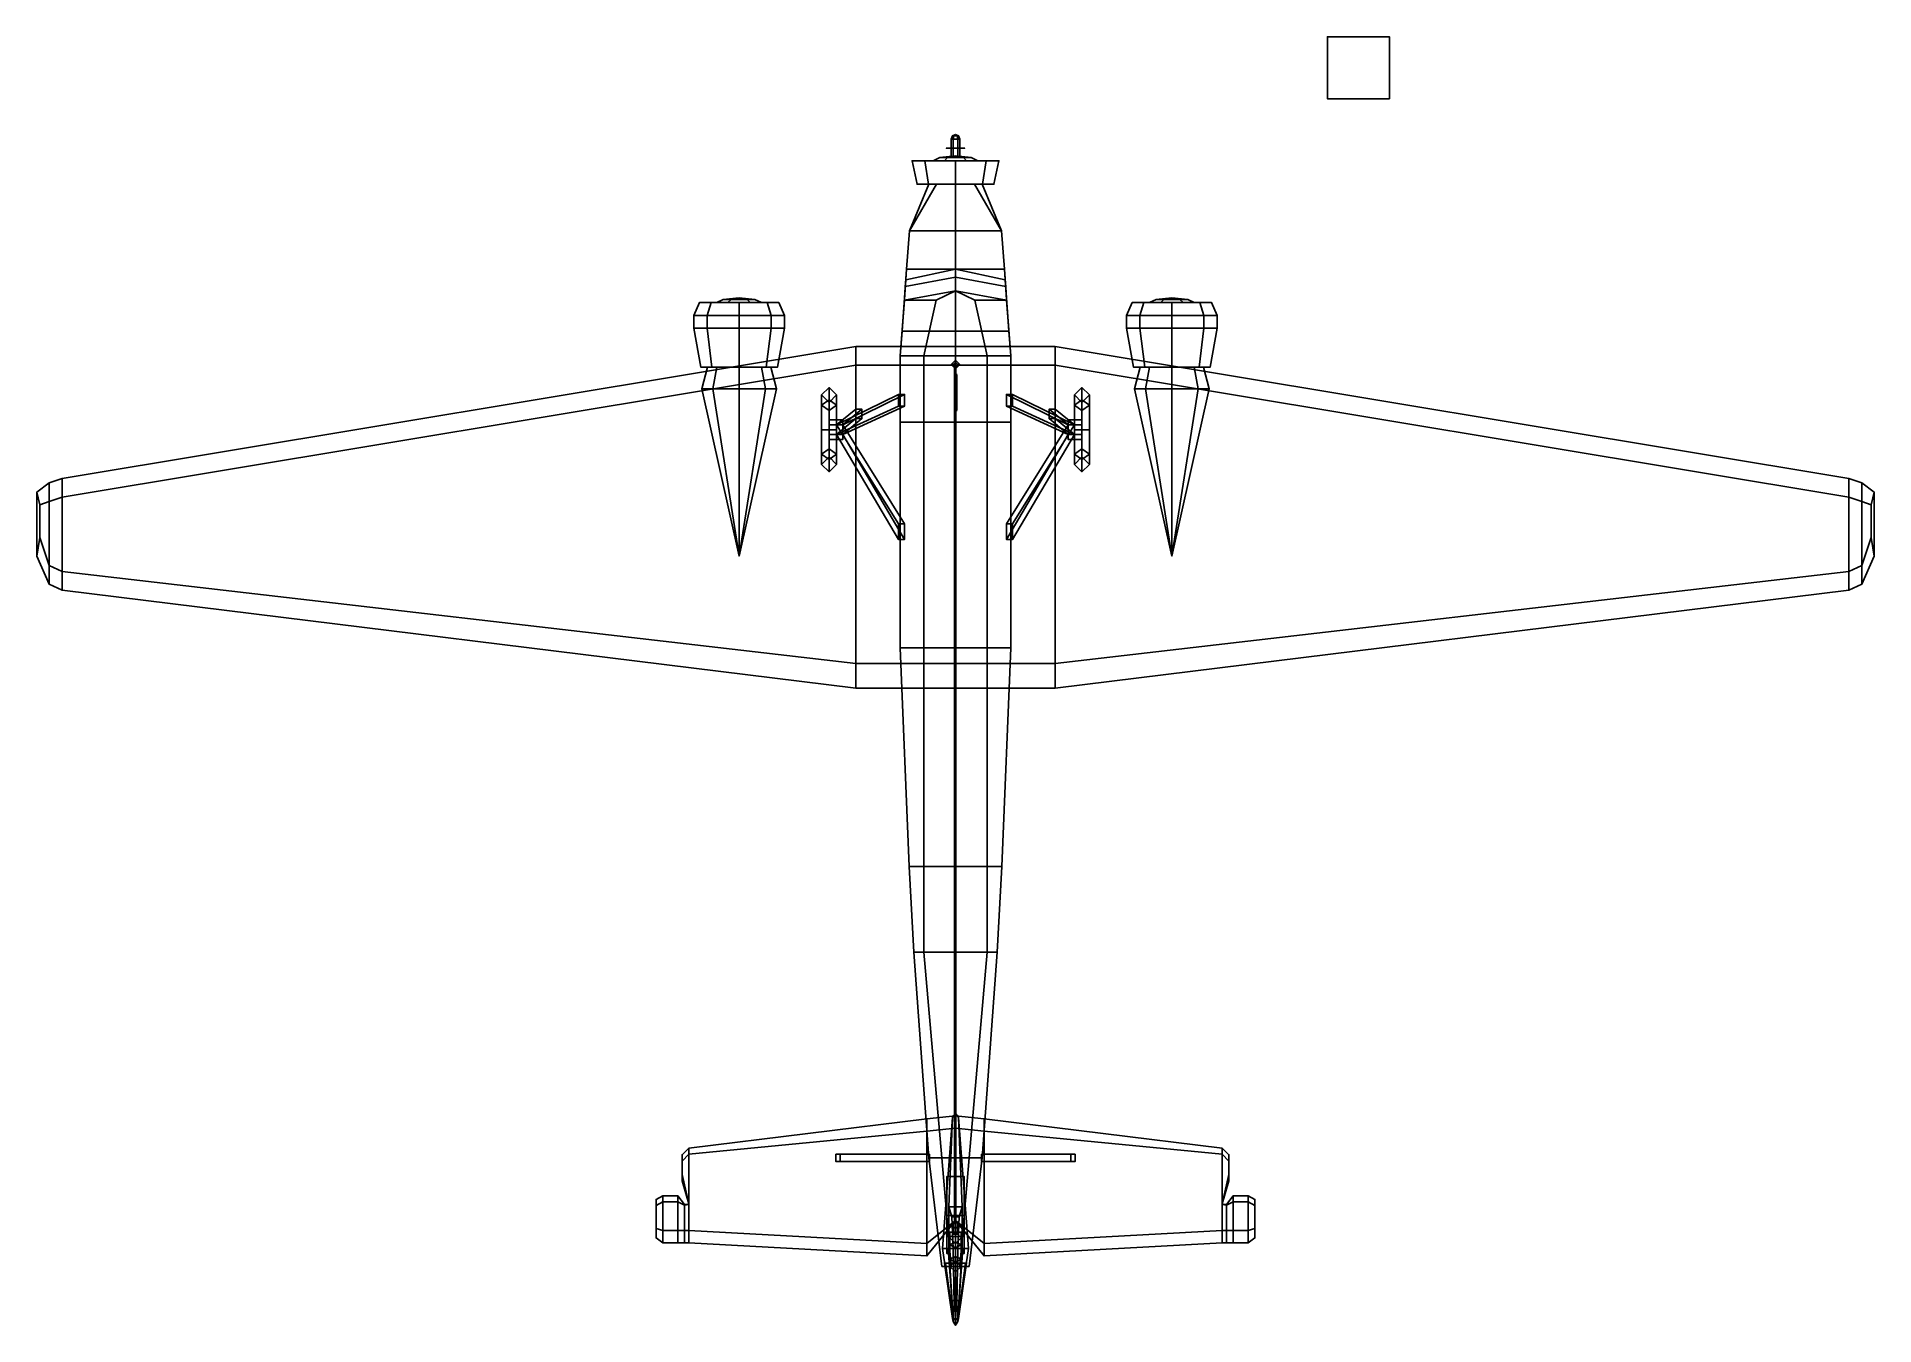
# Model space of a CAD drawing. Header units: millimetres. Extents: x -14.8 to 14.8, y -9.4 to 11.3.
import ezdxf

# ---------------------------------------------------------------- set-up
doc = ezdxf.new("R2010")
doc.units = ezdxf.units.MM
for name, color, linetype in [('engine', 2, 'Continuous'), ('hull2', 4, 'Continuous'), ('propeller', 1, 'Continuous'), ('wheels', 2, 'Continuous'), ('wing1', 1, 'Continuous'), ('wing2', 5, 'Continuous')]:
    doc.layers.add(name, color=color, linetype=linetype)

msp = doc.modelspace()

# ---------------------------------------------------------------- linework, layer by layer
for points in [[(7, 11.35, 1), (7, 11.35), (6, 11.35), (6, 11.35, 1)], [(7, 11.35), (7, 10.35), (6, 10.35), (6, 11.35)], [(6, 11.35), (6, 10.35), (6, 10.35, 1), (6, 11.35, 1)], [(6, 11.35, 1), (6, 10.35, 1), (7, 10.35, 1), (7, 11.35, 1)], [(7, 10.35, 1), (7, 10.35), (7, 11.35), (7, 11.35, 1)], [(6, 10.35, 1), (6, 10.35), (7, 10.35), (7, 10.35, 1)], [(-0.74, 8.22, 2.94), (-0.74, 8.22, 3.65), (-0.304, 8.97, 3.244), (-0.43, 8.97, 2.94)], [(-0.74, 8.22, 3.65), (0, 8.22, 3.65), (0, 8.97, 3.37), (-0.304, 8.97, 3.244)], [(0, 8.22, 2.24), (-0.74, 8.22, 2.24), (-0.304, 8.97, 2.636), (0, 8.97, 2.51)], [(-0.74, 8.22, 2.24), (-0.74, 8.22, 2.94), (-0.43, 8.97, 2.94), (-0.304, 8.97, 2.636)], [(-0.79, 7.6, 3.79), (-0.74, 8.22, 3.65), (-0.74, 8.22, 2.24), (-0.79, 7.6, 2.08)], [(0, 7.6, 3.79), (0, 8.22, 3.65), (-0.74, 8.22, 3.65), (-0.79, 7.6, 3.79)], [(-0.74, 8.22, 2.24), (0, 8.22, 2.24), (0, 7.6, 2.08), (-0.79, 7.6, 2.08)], [(-0.79, 7.6, 3.79), (-0.79, 7.6, 2.08), (-0.86, 6.6, 1.89), (-0.86, 6.6, 3.79)], [(-0.86, 6.6, 1.89), (-0.79, 7.6, 2.08), (0, 7.6, 2.08), (0, 6.6, 1.89)], [(-0.81, 7.32, 4.02), (-0.802, 7.429, 3.79), (-0.824, 7.111, 3.79), (-0.82, 7.1, 4.26)], [(0, 7.25, 4.26), (0, 7.47, 4.07), (-0.81, 7.32, 4.02), (-0.82, 7.1, 4.26)], [(0, 7.47, 4.07), (0, 7.6, 3.79), (-0.802, 7.429, 3.79), (-0.81, 7.32, 4.02)], [(0, 7.6, 3.79), (0, 7.6, 3.79), (-0.79, 7.6, 3.79), (-0.802, 7.429, 3.79)], [(0, 7.25, 4.26), (0, 7.25, 4.26), (-0.82, 7.1, 4.26), (-0.31, 7.1, 4.26)], [(0, 6.2, 4.4), (0, 7.25, 4.26), (-0.31, 7.1, 4.26), (-0.51, 6.2, 4.4)], [(-0.82, 7.1, 4.26), (-0.824, 7.111, 3.79), (-0.89, 6.2, 3.79), (-0.89, 6.2, 4.26)], [(-0.31, 7.1, 4.26), (-0.82, 7.1, 4.26), (-0.89, 6.2, 4.26), (-0.51, 6.2, 4.4)], [(-0.86, 6.6, 3.79), (-0.86, 6.6, 1.89), (-0.89, 6.2, 1.78), (-0.89, 6.2, 3.79)], [(-0.89, 6.2, 1.78), (-0.86, 6.6, 1.89), (0, 6.6, 1.89), (0, 6.2, 1.78)], [(-0.89, 5.13, 1.65), (-0.89, 6.2, 1.78), (0, 6.2, 1.78), (0, 5.13, 1.65)], [(-0.89, 6.2, 4.26), (-0.89, 6.2, 1.78), (-0.89, 5.13, 1.65), (-0.89, 5.13, 4.26)], [(-0.51, 6.2, 4.4), (-0.89, 6.2, 4.26), (-0.89, 5.13, 4.26), (-0.51, 5.13, 4.52)], [(0, 5.13, 4.52), (0, 6.2, 4.4), (-0.51, 6.2, 4.4), (-0.51, 5.13, 4.52)], [(0, 6.13, 4.4), (-0.07, 6.06, 4.4), (-0.04, 6.06, 5.49), (0, 6.1, 5.49)], [(-0.07, 6.06, 4.4), (0, 5.99, 4.4), (0, 6.02, 5.49), (-0.04, 6.06, 5.49)], [(0.04, 6.06, 5.49), (0, 6.1, 5.49), (-0.04, 6.06, 5.49), (0, 6.02, 5.49)], [(-0.015, -7.796, 6.429), (0.007, -7.795, 6.442), (0.007, 6.061, 5.473), (-0.015, 6.06, 5.46)], [(0.007, -7.797, 6.416), (-0.015, -7.796, 6.429), (-0.015, 6.06, 5.46), (0.007, 6.059, 5.447)], [(0.07, 6.06, 4.4), (0, 6.13, 4.4), (0, 6.1, 5.49), (0.04, 6.06, 5.49)], [(0, 5.99, 4.4), (0.07, 6.06, 4.4), (0.04, 6.06, 5.49), (0, 6.02, 5.49)], [(0.007, -7.795, 6.442), (0.007, -7.797, 6.416), (0.007, 6.059, 5.447), (0.007, 6.061, 5.473)], [(-0.01, 5.883, 4.89), (-0.01, 5.917, 4.89), (-0.01, 5.827, 4.673), (-0.01, 5.803, 4.697)], [(-0.01, 5.917, 4.89), (0.02, 5.9, 4.89), (0.02, 5.815, 4.685), (-0.01, 5.827, 4.673)], [(-0.01, 5.803, 5.083), (-0.01, 5.827, 5.107), (-0.01, 5.917, 4.89), (-0.01, 5.883, 4.89)], [(-0.01, 5.827, 5.107), (0.02, 5.815, 5.095), (0.02, 5.9, 4.89), (-0.01, 5.917, 4.89)], [(0.02, 5.9, 4.89), (-0.01, 5.883, 4.89), (-0.01, 5.803, 4.697), (0.02, 5.815, 4.685)], [(0.02, 5.815, 5.095), (-0.01, 5.803, 5.083), (-0.01, 5.883, 4.89), (0.02, 5.9, 4.89)], [(-0.01, 5.803, 4.697), (-0.01, 5.827, 4.673), (-0.01, 5.61, 4.583), (-0.01, 5.61, 4.617)], [(-0.01, 5.827, 4.673), (0.02, 5.815, 4.685), (0.02, 5.61, 4.6), (-0.01, 5.61, 4.583)], [(-0.01, 5.61, 5.163), (-0.01, 5.61, 5.197), (-0.01, 5.827, 5.107), (-0.01, 5.803, 5.083)], [(-0.01, 5.61, 5.197), (0.02, 5.61, 5.18), (0.02, 5.815, 5.095), (-0.01, 5.827, 5.107)], [(0.02, 5.815, 4.685), (-0.01, 5.803, 4.697), (-0.01, 5.61, 4.617), (0.02, 5.61, 4.6)], [(0.02, 5.61, 5.18), (-0.01, 5.61, 5.163), (-0.01, 5.803, 5.083), (0.02, 5.815, 5.095)], [(-0.92, 5.58, 1.78), (-1.92, 5.09, 0.78), (-1.92, 4.93, 0.78), (-0.92, 5.39, 1.78)], [(-0.82, 5.58, 1.78), (-1.82, 5.09, 0.78), (-1.92, 5.09, 0.78), (-0.92, 5.58, 1.78)], [(-0.92, 5.39, 1.78), (-1.92, 4.93, 0.78), (-1.82, 4.93, 0.78), (-0.82, 5.39, 1.78)], [(-1.51, 5.34, 1.81), (-1.82, 5.09, 0.78), (-1.92, 5.09, 0.78), (-1.61, 5.34, 1.81)], [(-1.61, 5.34, 1.81), (-1.92, 5.09, 0.78), (-1.92, 4.93, 0.78), (-1.61, 5.19, 1.81)], [(-1.82, 4.93, 0.78), (-1.82, 5.09, 0.78), (-0.82, 5.58, 1.78), (-0.82, 5.39, 1.78)], [(-1.82, 4.93, 0.78), (-1.82, 5.09, 0.78), (-1.51, 5.34, 1.81), (-1.51, 5.19, 1.81)], [(0.02, 5.61, 4.46), (-0.01, 5.627, 4.46), (-0.01, 5.627, 4.59), (0.02, 5.61, 4.6)], [(-0.01, 5.627, 4.46), (-0.01, 5.593, 4.46), (-0.01, 5.593, 4.59), (-0.01, 5.627, 4.59)], [(0.02, 5.61, 4.6), (-0.01, 5.61, 4.617), (-0.01, 5.417, 4.697), (0.02, 5.405, 4.685)], [(-0.01, 5.61, 4.617), (-0.01, 5.61, 4.583), (-0.01, 5.393, 4.673), (-0.01, 5.417, 4.697)], [(-0.01, 5.61, 4.583), (0.02, 5.61, 4.6), (0.02, 5.405, 4.685), (-0.01, 5.393, 4.673)], [(0.02, 5.405, 5.095), (-0.01, 5.417, 5.083), (-0.01, 5.61, 5.163), (0.02, 5.61, 5.18)], [(-0.01, 5.417, 5.083), (-0.01, 5.393, 5.107), (-0.01, 5.61, 5.197), (-0.01, 5.61, 5.163)], [(-0.01, 5.393, 5.107), (0.02, 5.405, 5.095), (0.02, 5.61, 5.18), (-0.01, 5.61, 5.197)], [(-0.01, 5.593, 4.46), (0.02, 5.61, 4.46), (0.02, 5.61, 4.6), (-0.01, 5.593, 4.59)], [(0.02, 5.405, 4.685), (-0.01, 5.417, 4.697), (-0.01, 5.337, 4.89), (0.02, 5.32, 4.89)], [(-0.01, 5.417, 4.697), (-0.01, 5.393, 4.673), (-0.01, 5.303, 4.89), (-0.01, 5.337, 4.89)], [(0.02, 5.32, 4.89), (-0.01, 5.337, 4.89), (-0.01, 5.417, 5.083), (0.02, 5.405, 5.095)], [(-0.01, 5.337, 4.89), (-0.01, 5.303, 4.89), (-0.01, 5.393, 5.107), (-0.01, 5.417, 5.083)], [(-0.01, 5.393, 4.673), (0.02, 5.405, 4.685), (0.02, 5.32, 4.89), (-0.01, 5.303, 4.89)], [(-0.01, 5.303, 4.89), (0.02, 5.32, 4.89), (0.02, 5.405, 5.095), (-0.01, 5.393, 5.107)], [(-2.04, 5.17, 0.65), (-2.04, 5.09, 0.789), (-1.82, 5.09, 0.789), (-1.82, 5.17, 0.65)], [(-2.04, 5.09, 0.511), (-2.04, 5.17, 0.65), (-1.82, 5.17, 0.65), (-1.82, 5.09, 0.511)], [(-2.04, 5.09, 0.789), (-2.04, 4.93, 0.789), (-1.82, 4.93, 0.789), (-1.82, 5.09, 0.789)], [(-2.04, 4.93, 0.511), (-2.04, 5.09, 0.511), (-1.82, 5.09, 0.511), (-1.82, 4.93, 0.511)], [(-1.61, 5.19, 1.81), (-1.92, 4.93, 0.78), (-1.82, 4.93, 0.78), (-1.51, 5.19, 1.81)], [(-0.92, 3.49, 1.78), (-1.92, 5.09, 0.78), (-1.92, 4.93, 0.78), (-0.92, 3.24, 1.78)], [(-0.82, 3.49, 1.78), (-1.82, 5.09, 0.78), (-1.92, 5.09, 0.78), (-0.92, 3.49, 1.78)], [(-1.82, 5.17, 0.65), (-1.82, 5.09, 0.789), (-1.82, 4.93, 0.789), (-1.82, 5.09, 0.511)], [(-1.82, 4.93, 0.78), (-1.82, 5.09, 0.78), (-0.82, 3.49, 1.78), (-0.82, 3.24, 1.78)], [(-1.82, 5.09, 0.511), (-1.82, 4.93, 0.789), (-1.82, 4.85, 0.65), (-1.82, 4.93, 0.511)], [(-0.89, 5.13, 4.26), (-0.89, 5.13, 1.65), (-0.89, 1.49, 1.65), (-0.89, 1.49, 4.26)], [(-0.89, 1.49, 1.65), (-0.89, 5.13, 1.65), (0, 5.13, 1.65), (0, 1.49, 1.65)], [(-0.51, 5.13, 4.52), (-0.89, 5.13, 4.26), (-0.89, 1.49, 4.26), (-0.51, 1.49, 4.52)], [(0, 1.49, 4.52), (0, 5.13, 4.52), (-0.51, 5.13, 4.52), (-0.51, 1.49, 4.52)], [(-2.04, 4.93, 0.789), (-2.04, 4.85, 0.65), (-1.82, 4.85, 0.65), (-1.82, 4.93, 0.789)], [(-2.04, 4.85, 0.65), (-2.04, 4.93, 0.511), (-1.82, 4.93, 0.511), (-1.82, 4.85, 0.65)], [(-0.92, 3.24, 1.78), (-1.92, 4.93, 0.78), (-1.82, 4.93, 0.78), (-0.82, 3.24, 1.78)], [(-0.89, 1.49, 4.26), (-0.89, 1.49, 1.65), (-0.75, -2.04, 2.22), (-0.75, -2.04, 4.26)], [(-0.75, -2.04, 2.22), (-0.89, 1.49, 1.65), (0, 1.49, 1.65), (0, -2.04, 2.22)], [(-0.51, 1.49, 4.52), (-0.89, 1.49, 4.26), (-0.75, -2.04, 4.26), (-0.51, -2.04, 4.47)], [(0, -2.04, 4.47), (0, 1.49, 4.52), (-0.51, 1.49, 4.52), (-0.51, -2.04, 4.47)], [(-0.75, -2.04, 4.26), (-0.75, -2.04, 2.22), (-0.67, -3.42, 2.46), (-0.67, -3.42, 4.26)], [(-0.67, -3.42, 2.46), (-0.75, -2.04, 2.22), (0, -2.04, 2.22), (0, -3.42, 2.46)], [(-0.51, -2.04, 4.47), (-0.75, -2.04, 4.26), (-0.67, -3.42, 4.26), (-0.51, -3.42, 4.44)], [(0, -3.42, 4.44), (0, -2.04, 4.47), (-0.51, -2.04, 4.47), (-0.51, -3.42, 4.44)], [(-0.67, -3.42, 4.26), (-0.67, -3.42, 2.46), (-0.43, -6.74, 3.02), (-0.43, -6.74, 4.26)], [(-0.43, -6.74, 3.02), (-0.67, -3.42, 2.46), (0, -3.42, 2.46), (0, -6.74, 3.02)], [(-0.51, -3.42, 4.44), (-0.67, -3.42, 4.26), (-0.43, -6.74, 4.26), (-0.22, -6.74, 4.39)], [(0, -6.74, 4.39), (0, -3.42, 4.44), (-0.51, -3.42, 4.44), (-0.22, -6.74, 4.39)], [(-0.11, -7.53, 6.51), (-0.05, -6.09, 4.08), (-0.21, -8.2, 4.08), (-0.11, -8.2, 6.51)], [(0, -7.53, 6.51), (0, -6.02, 4.08), (-0.05, -6.09, 4.08), (-0.11, -7.53, 6.51)], [(-0.43, -6.74, 4.26), (-0.43, -6.74, 3.02), (-0.22, -8.49, 3.65), (-0.22, -8.49, 3.97)], [(-0.22, -8.49, 3.65), (-0.43, -6.74, 3.02), (0, -6.74, 3.02), (0, -8.49, 3.65)], [(-0.22, -6.74, 4.39), (-0.43, -6.74, 4.26), (-0.22, -8.49, 3.97), (-0.07, -8.49, 4.03)], [(0, -8.49, 4.03), (0, -6.74, 4.39), (-0.22, -6.74, 4.39), (-0.07, -8.49, 4.03)], [(-0.14, -7.04, 3.13), (-0.14, -7.94, 3.11), (-0.14, -8.01, 3.17), (-0.14, -7.67, 3.36)], [(0.14, -7.04, 3.13), (0.14, -7.94, 3.11), (-0.14, -7.94, 3.11), (-0.14, -7.04, 3.13)], [(0.14, -8.01, 3.17), (0.14, -7.94, 3.11), (0.14, -7.04, 3.13), (0.14, -7.67, 3.36)], [(-0.14, -7.67, 3.36), (-0.14, -8.01, 3.17), (0.14, -8.01, 3.17), (0.14, -7.67, 3.36)], [(-0.06, -7.69, 6.65), (-0.11, -7.53, 6.51), (-0.11, -8.2, 6.51), (-0.04, -8.2, 6.65)], [(0, -7.69, 6.65), (0, -7.53, 6.51), (-0.11, -7.53, 6.51), (-0.06, -7.69, 6.65)], [(0, -8.2, 6.65), (0, -7.69, 6.65), (-0.06, -7.69, 6.65), (-0.04, -8.2, 6.65)], [(-0.14, -8.01, 3.17), (-0.14, -7.94, 3.11), (-0.14, -8.23, 2.85), (-0.14, -8.28, 2.91)], [(-0.14, -8.23, 2.85), (-0.14, -7.94, 3.11), (-0.09, -7.94, 3.11), (-0.09, -8.23, 2.85)], [(-0.09, -8.23, 2.85), (-0.09, -7.94, 3.11), (-0.09, -8.01, 3.17), (-0.09, -8.28, 2.91)], [(-0.03, -7.87, 3.43), (-0.03, -7.79, 3.4), (-0.03, -7.86, 3.25), (-0.03, -7.97, 3.19)], [(-0.03, -7.86, 3.25), (-0.03, -7.79, 3.4), (0.03, -7.79, 3.4), (0.03, -7.86, 3.25)], [(0.03, -7.97, 3.19), (0.03, -7.87, 3.43), (-0.03, -7.87, 3.43), (-0.03, -7.97, 3.19)], [(0.03, -7.86, 3.25), (0.03, -7.79, 3.4), (0.03, -7.87, 3.43), (0.03, -7.97, 3.19)], [(0.09, -8.23, 2.85), (0.09, -7.94, 3.11), (0.14, -7.94, 3.11), (0.14, -8.23, 2.85)], [(0.09, -8.01, 3.17), (0.09, -7.94, 3.11), (0.09, -8.23, 2.85), (0.09, -8.28, 2.91)], [(0.14, -8.23, 2.85), (0.14, -7.94, 3.11), (0.14, -8.01, 3.17), (0.14, -8.28, 2.91)], [(-0.119, -8.2, 6.28), (-0.21, -8.2, 4.08), (-0.03, -9.39, 4.08), (-0.03, -9.39, 6.28)], [(-0.03, -9.39, 4.08), (-0.21, -8.2, 4.08), (0, -8.2, 4.08), (0, -9.44, 4.08)], [(-0.09, -8.28, 2.91), (-0.09, -8.01, 3.17), (-0.14, -8.01, 3.17), (-0.14, -8.28, 2.91)], [(-0.14, -8.28, 2.91), (-0.14, -8.23, 2.85), (-0.09, -8.23, 2.85), (-0.09, -8.28, 2.91)], [(-0.11, -8.2, 6.51), (-0.119, -8.2, 6.28), (-0.03, -9.39, 6.28), (-0.04, -9.34, 6.51)], [(-0.04, -8.2, 6.65), (-0.11, -8.2, 6.51), (-0.04, -9.34, 6.51), (-0.02, -9.11, 6.65)], [(0, -9.11, 6.65), (0, -8.2, 6.65), (-0.04, -8.2, 6.65), (-0.02, -9.11, 6.65)], [(0.14, -8.28, 2.91), (0.14, -8.01, 3.17), (0.09, -8.01, 3.17), (0.09, -8.28, 2.91)], [(0.09, -8.28, 2.91), (0.09, -8.23, 2.85), (0.14, -8.23, 2.85), (0.14, -8.28, 2.91)], [(-0.22, -8.49, 3.97), (-0.22, -8.49, 3.65), (0, -8.49, 3.65), (0, -8.49, 3.97)], [(-0.07, -8.49, 4.03), (-0.22, -8.49, 3.97), (0, -8.49, 3.97), (0, -8.49, 4.03)], [(-0.174, -8.44, 4.08), (-0.18, -8.44, 3.82), (-0.05, -9.33, 3.82), (-0.03, -9.39, 4.08)], [(0, -8.44, 4.08), (0, -8.44, 3.82), (-0.18, -8.44, 3.82), (-0.174, -8.44, 4.08)], [(-0.18, -8.44, 3.82), (-0.16, -8.44, 3.64), (-0.08, -9.04, 3.64), (-0.05, -9.33, 3.82)], [(0, -8.44, 3.82), (0, -8.44, 3.64), (-0.16, -8.44, 3.64), (-0.18, -8.44, 3.82)], [(-0.08, -9.04, 3.64), (-0.16, -8.44, 3.64), (0, -8.44, 3.64), (0, -9.04, 3.64)], [(-0.05, -9.33, 3.82), (-0.08, -9.04, 3.64), (0, -9.04, 3.64), (0, -9.33, 3.82)], [(-0.02, -9.11, 6.65), (-0.04, -9.34, 6.51), (0, -9.34, 6.51), (0, -9.11, 6.65)], [(-0.03, -9.39, 4.08), (-0.05, -9.33, 3.82), (0, -9.33, 3.82), (0, -9.44, 4.08)], [(-0.04, -9.34, 6.51), (-0.03, -9.39, 6.28), (0, -9.44, 6.28), (0, -9.34, 6.51)], [(-0.03, -9.39, 6.28), (-0.03, -9.39, 4.08), (0, -9.44, 4.08), (0, -9.44, 6.28)]]:
    msp.add_3dface(points)
at = {"layer": 'engine'}
for points in [[(-0.62, 8.97, 2.99), (-0.438, 8.97, 3.428), (-0.495, 9.35, 3.485), (-0.7, 9.35, 2.99)], [(-0.438, 8.97, 2.552), (-0.62, 8.97, 2.99), (-0.7, 9.35, 2.99), (-0.495, 9.35, 2.495)], [(-0.495, 9.35, 3.485), (0.7, 9.35, 2.99), (0.495, 9.35, 2.495), (-0.7, 9.35, 2.99)], [(-0.7, 9.35, 2.99), (0.495, 9.35, 2.495), (0, 9.35, 2.29), (-0.495, 9.35, 2.495)], [(-0.438, 8.97, 3.428), (0, 8.97, 3.61), (0, 9.35, 3.69), (-0.495, 9.35, 3.485)], [(0, 8.97, 2.37), (-0.438, 8.97, 2.552), (-0.495, 9.35, 2.495), (0, 9.35, 2.29)], [(0, 9.35, 3.69), (0.495, 9.35, 3.485), (0.7, 9.35, 2.99), (-0.495, 9.35, 3.485)], [(-0.127, 9.4, 2.77), (-0.18, 9.35, 2.678), (-0.36, 9.35, 2.99), (-0.255, 9.4, 2.99)], [(-0.255, 9.4, 2.99), (-0.36, 9.35, 2.99), (-0.18, 9.35, 3.302), (-0.127, 9.4, 3.21)], [(0, 9.43, 2.99), (-0.127, 9.4, 2.77), (-0.255, 9.4, 2.99), (0, 9.43, 2.99)], [(0, 9.43, 2.99), (-0.255, 9.4, 2.99), (-0.127, 9.4, 3.21), (0, 9.43, 2.99)], [(0.127, 9.4, 2.77), (0.18, 9.35, 2.678), (-0.18, 9.35, 2.678), (-0.127, 9.4, 2.77)], [(-0.127, 9.4, 3.21), (-0.18, 9.35, 3.302), (0.18, 9.35, 3.302), (0.127, 9.4, 3.21)], [(0, 9.43, 2.99), (0.127, 9.4, 2.77), (-0.127, 9.4, 2.77), (0, 9.43, 2.99)], [(0, 9.43, 2.99), (-0.127, 9.4, 3.21), (0.127, 9.4, 3.21), (0, 9.43, 2.99)], [(0, 9.43, 2.99), (0.255, 9.4, 2.99), (0.127, 9.4, 2.77), (0, 9.43, 2.99)], [(0, 9.43, 2.99), (0.127, 9.4, 3.21), (0.255, 9.4, 2.99), (0, 9.43, 2.99)], [(0, 8.97, 3.61), (0.438, 8.97, 3.428), (0.495, 9.35, 3.485), (0, 9.35, 3.69)], [(0.438, 8.97, 2.552), (0, 8.97, 2.37), (0, 9.35, 2.29), (0.495, 9.35, 2.495)], [(0.255, 9.4, 2.99), (0.36, 9.35, 2.99), (0.18, 9.35, 2.678), (0.127, 9.4, 2.77)], [(0.127, 9.4, 3.21), (0.18, 9.35, 3.302), (0.36, 9.35, 2.99), (0.255, 9.4, 2.99)], [(0.438, 8.97, 3.428), (0.62, 8.97, 2.99), (0.7, 9.35, 2.99), (0.495, 9.35, 3.485)], [(0.62, 8.97, 2.99), (0.438, 8.97, 2.552), (0.495, 9.35, 2.495), (0.7, 9.35, 2.99)], [(-0.62, 8.97, 2.99), (0.438, 8.97, 2.552), (0.62, 8.97, 2.99), (-0.438, 8.97, 3.428)], [(-0.438, 8.97, 2.552), (0, 8.97, 2.37), (0.438, 8.97, 2.552), (-0.62, 8.97, 2.99)], [(-0.438, 8.97, 3.428), (0.62, 8.97, 2.99), (0.438, 8.97, 3.428), (0, 8.97, 3.61)]]:
    msp.add_3dface(points, dxfattribs=at)
at = {"layer": 'hull2'}
for points in [[(0, 8.22, 2.24), (0.74, 8.22, 2.24), (0.304, 8.97, 2.636), (0, 8.97, 2.51)], [(0.74, 8.22, 3.65), (0, 8.22, 3.65), (0, 8.97, 3.37), (0.304, 8.97, 3.244)], [(0.74, 8.22, 2.24), (0.74, 8.22, 2.94), (0.43, 8.97, 2.94), (0.304, 8.97, 2.636)], [(0.74, 8.22, 2.94), (0.74, 8.22, 3.65), (0.304, 8.97, 3.244), (0.43, 8.97, 2.94)], [(0.74, 8.22, 2.24), (0, 8.22, 2.24), (0, 7.6, 2.08), (0.79, 7.6, 2.08)], [(0, 7.6, 3.79), (0, 8.22, 3.65), (0.74, 8.22, 3.65), (0.79, 7.6, 3.79)], [(0.79, 7.6, 3.79), (0.74, 8.22, 3.65), (0.74, 8.22, 2.24), (0.79, 7.6, 2.08)], [(0.86, 6.6, 1.89), (0.79, 7.6, 2.08), (0, 7.6, 2.08), (0, 6.6, 1.89)], [(0, 7.6, 3.79), (0, 7.6, 3.79), (0.79, 7.6, 3.79), (0.802, 7.429, 3.79)], [(0, 7.47, 4.07), (0, 7.6, 3.79), (0.802, 7.429, 3.79), (0.81, 7.32, 4.02)], [(0, 7.25, 4.26), (0, 7.47, 4.07), (0.81, 7.32, 4.02), (0.82, 7.1, 4.26)], [(0.79, 7.6, 3.79), (0.79, 7.6, 2.08), (0.86, 6.6, 1.89), (0.86, 6.6, 3.79)], [(0.81, 7.32, 4.02), (0.802, 7.429, 3.79), (0.824, 7.111, 3.79), (0.82, 7.1, 4.26)], [(0, 7.25, 4.26), (0, 7.25, 4.26), (0.82, 7.1, 4.26), (0.31, 7.1, 4.26)], [(0, 6.2, 4.4), (0, 7.25, 4.26), (0.31, 7.1, 4.26), (0.51, 6.2, 4.4)], [(0.31, 7.1, 4.26), (0.82, 7.1, 4.26), (0.89, 6.2, 4.26), (0.51, 6.2, 4.4)], [(0.82, 7.1, 4.26), (0.824, 7.111, 3.79), (0.89, 6.2, 3.79), (0.89, 6.2, 4.26)], [(0.89, 6.2, 1.78), (0.86, 6.6, 1.89), (0, 6.6, 1.89), (0, 6.2, 1.78)], [(0.86, 6.6, 3.79), (0.86, 6.6, 1.89), (0.89, 6.2, 1.78), (0.89, 6.2, 3.79)], [(0.89, 5.13, 1.65), (0.89, 6.2, 1.78), (0, 6.2, 1.78), (0, 5.13, 1.65)], [(0, 5.13, 4.52), (0, 6.2, 4.4), (0.51, 6.2, 4.4), (0.51, 5.13, 4.52)], [(0.51, 6.2, 4.4), (0.89, 6.2, 4.26), (0.89, 5.13, 4.26), (0.51, 5.13, 4.52)], [(0.89, 6.2, 4.26), (0.89, 6.2, 1.78), (0.89, 5.13, 1.65), (0.89, 5.13, 4.26)], [(0.82, 5.58, 1.78), (1.82, 5.09, 0.78), (1.92, 5.09, 0.78), (0.92, 5.58, 1.78)], [(1.82, 4.93, 0.78), (1.82, 5.09, 0.78), (0.82, 5.58, 1.78), (0.82, 5.39, 1.78)], [(0.92, 5.39, 1.78), (1.92, 4.93, 0.78), (1.82, 4.93, 0.78), (0.82, 5.39, 1.78)], [(0.92, 5.58, 1.78), (1.92, 5.09, 0.78), (1.92, 4.93, 0.78), (0.92, 5.39, 1.78)], [(1.51, 5.34, 1.81), (1.82, 5.09, 0.78), (1.92, 5.09, 0.78), (1.61, 5.34, 1.81)], [(1.82, 4.93, 0.78), (1.82, 5.09, 0.78), (1.51, 5.34, 1.81), (1.51, 5.19, 1.81)], [(1.61, 5.34, 1.81), (1.92, 5.09, 0.78), (1.92, 4.93, 0.78), (1.61, 5.19, 1.81)], [(0.89, 1.49, 1.65), (0.89, 5.13, 1.65), (0, 5.13, 1.65), (0, 1.49, 1.65)], [(0, 1.49, 4.52), (0, 5.13, 4.52), (0.51, 5.13, 4.52), (0.51, 1.49, 4.52)], [(0.51, 5.13, 4.52), (0.89, 5.13, 4.26), (0.89, 1.49, 4.26), (0.51, 1.49, 4.52)], [(0.82, 3.49, 1.78), (1.82, 5.09, 0.78), (1.92, 5.09, 0.78), (0.92, 3.49, 1.78)], [(1.82, 4.93, 0.78), (1.82, 5.09, 0.78), (0.82, 3.49, 1.78), (0.82, 3.24, 1.78)], [(0.89, 5.13, 4.26), (0.89, 5.13, 1.65), (0.89, 1.49, 1.65), (0.89, 1.49, 4.26)], [(0.92, 3.49, 1.78), (1.92, 5.09, 0.78), (1.92, 4.93, 0.78), (0.92, 3.24, 1.78)], [(1.61, 5.19, 1.81), (1.92, 4.93, 0.78), (1.82, 4.93, 0.78), (1.51, 5.19, 1.81)], [(1.82, 5.17, 0.65), (1.82, 5.09, 0.789), (1.82, 4.93, 0.789), (1.82, 5.09, 0.511)], [(2.04, 5.09, 0.511), (2.04, 5.17, 0.65), (1.82, 5.17, 0.65), (1.82, 5.09, 0.511)], [(2.04, 5.17, 0.65), (2.04, 5.09, 0.789), (1.82, 5.09, 0.789), (1.82, 5.17, 0.65)], [(1.82, 5.09, 0.511), (1.82, 4.93, 0.789), (1.82, 4.85, 0.65), (1.82, 4.93, 0.511)], [(2.04, 4.93, 0.511), (2.04, 5.09, 0.511), (1.82, 5.09, 0.511), (1.82, 4.93, 0.511)], [(2.04, 5.09, 0.789), (2.04, 4.93, 0.789), (1.82, 4.93, 0.789), (1.82, 5.09, 0.789)], [(0.92, 3.24, 1.78), (1.92, 4.93, 0.78), (1.82, 4.93, 0.78), (0.82, 3.24, 1.78)], [(2.04, 4.85, 0.65), (2.04, 4.93, 0.511), (1.82, 4.93, 0.511), (1.82, 4.85, 0.65)], [(2.04, 4.93, 0.789), (2.04, 4.85, 0.65), (1.82, 4.85, 0.65), (1.82, 4.93, 0.789)], [(0.75, -2.04, 2.22), (0.89, 1.49, 1.65), (0, 1.49, 1.65), (0, -2.04, 2.22)], [(0, -2.04, 4.47), (0, 1.49, 4.52), (0.51, 1.49, 4.52), (0.51, -2.04, 4.47)], [(0.51, 1.49, 4.52), (0.89, 1.49, 4.26), (0.75, -2.04, 4.26), (0.51, -2.04, 4.47)], [(0.89, 1.49, 4.26), (0.89, 1.49, 1.65), (0.75, -2.04, 2.22), (0.75, -2.04, 4.26)], [(0.67, -3.42, 2.46), (0.75, -2.04, 2.22), (0, -2.04, 2.22), (0, -3.42, 2.46)], [(0, -3.42, 4.44), (0, -2.04, 4.47), (0.51, -2.04, 4.47), (0.51, -3.42, 4.44)], [(0.51, -2.04, 4.47), (0.75, -2.04, 4.26), (0.67, -3.42, 4.26), (0.51, -3.42, 4.44)], [(0.75, -2.04, 4.26), (0.75, -2.04, 2.22), (0.67, -3.42, 2.46), (0.67, -3.42, 4.26)], [(0.43, -6.74, 3.02), (0.67, -3.42, 2.46), (0, -3.42, 2.46), (0, -6.74, 3.02)], [(0, -6.74, 4.39), (0, -3.42, 4.44), (0.51, -3.42, 4.44), (0.22, -6.74, 4.39)], [(0.51, -3.42, 4.44), (0.67, -3.42, 4.26), (0.43, -6.74, 4.26), (0.22, -6.74, 4.39)], [(0.67, -3.42, 4.26), (0.67, -3.42, 2.46), (0.43, -6.74, 3.02), (0.43, -6.74, 4.26)], [(0, -7.53, 6.51), (0, -6.02, 4.08), (0.05, -6.09, 4.08), (0.11, -7.53, 6.51)], [(0.11, -7.53, 6.51), (0.05, -6.09, 4.08), (0.21, -8.2, 4.08), (0.11, -8.2, 6.51)], [(0, -8.49, 4.03), (0, -6.74, 4.39), (0.22, -6.74, 4.39), (0.07, -8.49, 4.03)], [(0.22, -8.49, 3.65), (0.43, -6.74, 3.02), (0, -6.74, 3.02), (0, -8.49, 3.65)], [(0.22, -6.74, 4.39), (0.43, -6.74, 4.26), (0.22, -8.49, 3.97), (0.07, -8.49, 4.03)], [(0.43, -6.74, 4.26), (0.43, -6.74, 3.02), (0.22, -8.49, 3.65), (0.22, -8.49, 3.97)], [(0, -7.69, 6.65), (0, -7.53, 6.51), (0.11, -7.53, 6.51), (0.06, -7.69, 6.65)], [(0, -8.2, 6.65), (0, -7.69, 6.65), (0.06, -7.69, 6.65), (0.04, -8.2, 6.65)], [(0.06, -7.69, 6.65), (0.11, -7.53, 6.51), (0.11, -8.2, 6.51), (0.04, -8.2, 6.65)], [(0.03, -9.39, 4.08), (0.21, -8.2, 4.08), (0, -8.2, 4.08), (0, -9.44, 4.08)], [(0, -9.11, 6.65), (0, -8.2, 6.65), (0.04, -8.2, 6.65), (0.02, -9.11, 6.65)], [(0.04, -8.2, 6.65), (0.11, -8.2, 6.51), (0.04, -9.34, 6.51), (0.02, -9.11, 6.65)], [(0.119, -8.2, 6.28), (0.21, -8.2, 4.08), (0.03, -9.39, 4.08), (0.03, -9.39, 6.28)], [(0.11, -8.2, 6.51), (0.119, -8.2, 6.28), (0.03, -9.39, 6.28), (0.04, -9.34, 6.51)], [(0, -8.44, 3.82), (0, -8.44, 3.64), (0.16, -8.44, 3.64), (0.18, -8.44, 3.82)], [(0.08, -9.04, 3.64), (0.16, -8.44, 3.64), (0, -8.44, 3.64), (0, -9.04, 3.64)], [(0, -8.44, 4.08), (0, -8.44, 3.82), (0.18, -8.44, 3.82), (0.174, -8.44, 4.08)], [(0.22, -8.49, 3.97), (0.22, -8.49, 3.65), (0, -8.49, 3.65), (0, -8.49, 3.97)], [(0.07, -8.49, 4.03), (0.22, -8.49, 3.97), (0, -8.49, 3.97), (0, -8.49, 4.03)], [(0.174, -8.44, 4.08), (0.18, -8.44, 3.82), (0.05, -9.33, 3.82), (0.03, -9.39, 4.08)], [(0.18, -8.44, 3.82), (0.16, -8.44, 3.64), (0.08, -9.04, 3.64), (0.05, -9.33, 3.82)], [(0.05, -9.33, 3.82), (0.08, -9.04, 3.64), (0, -9.04, 3.64), (0, -9.33, 3.82)], [(0.02, -9.11, 6.65), (0.04, -9.34, 6.51), (0, -9.34, 6.51), (0, -9.11, 6.65)], [(0.03, -9.39, 4.08), (0.05, -9.33, 3.82), (0, -9.33, 3.82), (0, -9.44, 4.08)], [(0.04, -9.34, 6.51), (0.03, -9.39, 6.28), (0, -9.44, 6.28), (0, -9.34, 6.51)], [(0.03, -9.39, 6.28), (0.03, -9.39, 4.08), (0, -9.44, 4.08), (0, -9.44, 6.28)]]:
    msp.add_3dface(points, dxfattribs=at)
at = {"layer": 'propeller'}
for points in [[(-0.15, 9.55, 2.39), (-0.1, 9.55, 2.69), (0.1, 9.55, 2.69), (0.15, 9.55, 2.39)], [(-0.15, 9.55, 2.32), (-0.15, 9.55, 2.39), (0.15, 9.55, 2.39), (0.15, 9.55, 2.32)], [(-0.05, 9.55, 1.63), (-0.15, 9.55, 2.32), (0.15, 9.55, 2.32), (0.05, 9.55, 1.63)], [(-0.15, 9.55, 3.59), (-0.1, 9.55, 3.29), (0.1, 9.55, 3.29), (0.15, 9.55, 3.59)], [(-0.05, 9.55, 4.35), (-0.15, 9.55, 3.66), (0.15, 9.55, 3.66), (0.05, 9.55, 4.35)], [(-0.15, 9.55, 3.66), (-0.15, 9.55, 3.59), (0.15, 9.55, 3.59), (0.15, 9.55, 3.66)], [(-0.1, 9.55, 2.69), (-0.03, 9.55, 2.99), (0.03, 9.55, 2.99), (0.1, 9.55, 2.69)], [(-0.1, 9.55, 3.29), (-0.03, 9.55, 2.99), (0.03, 9.55, 2.99), (0.1, 9.55, 3.29)], [(-0.025, 9.749, 2.947), (-0.035, 9.7, 2.929), (-0.07, 9.7, 2.99), (-0.049, 9.749, 2.99)], [(-0.049, 9.749, 2.99), (-0.07, 9.7, 2.99), (-0.035, 9.7, 3.051), (-0.025, 9.749, 3.033)], [(-0.07, 9.4, 2.99), (-0.035, 9.4, 3.051), (-0.035, 9.7, 3.051), (-0.07, 9.7, 2.99)], [(-0.035, 9.4, 2.929), (-0.07, 9.4, 2.99), (-0.07, 9.7, 2.99), (-0.035, 9.7, 2.929)], [(0, 9.77, 2.99), (-0.025, 9.749, 2.947), (-0.049, 9.749, 2.99), (0, 9.77, 2.99)], [(0, 9.77, 2.99), (-0.049, 9.749, 2.99), (-0.025, 9.749, 3.033), (0, 9.77, 2.99)], [(0.025, 9.749, 2.947), (0.035, 9.7, 2.929), (-0.035, 9.7, 2.929), (-0.025, 9.749, 2.947)], [(-0.025, 9.749, 3.033), (-0.035, 9.7, 3.051), (0.035, 9.7, 3.051), (0.025, 9.749, 3.033)], [(-0.035, 9.4, 3.051), (0.035, 9.4, 3.051), (0.035, 9.7, 3.051), (-0.035, 9.7, 3.051)], [(0.035, 9.4, 2.929), (-0.035, 9.4, 2.929), (-0.035, 9.7, 2.929), (0.035, 9.7, 2.929)], [(0, 9.77, 2.99), (0.025, 9.749, 2.947), (-0.025, 9.749, 2.947), (0, 9.77, 2.99)], [(0, 9.77, 2.99), (-0.025, 9.749, 3.033), (0.025, 9.749, 3.033), (0, 9.77, 2.99)], [(0, 9.77, 2.99), (0.049, 9.749, 2.99), (0.025, 9.749, 2.947), (0, 9.77, 2.99)], [(0, 9.77, 2.99), (0.025, 9.749, 3.033), (0.049, 9.749, 2.99), (0, 9.77, 2.99)], [(0.049, 9.749, 2.99), (0.07, 9.7, 2.99), (0.035, 9.7, 2.929), (0.025, 9.749, 2.947)], [(0.025, 9.749, 3.033), (0.035, 9.7, 3.051), (0.07, 9.7, 2.99), (0.049, 9.749, 2.99)], [(0.035, 9.4, 3.051), (0.07, 9.4, 2.99), (0.07, 9.7, 2.99), (0.035, 9.7, 3.051)], [(0.07, 9.4, 2.99), (0.035, 9.4, 2.929), (0.035, 9.7, 2.929), (0.07, 9.7, 2.99)]]:
    msp.add_3dface(points, dxfattribs=at)
at = {"layer": 'wheels'}
for points in [[(-2.16, 5.57, 0.65), (-2.04, 5.69, 0.65), (-2.04, 5.491, 0.169), (-2.16, 5.406, 0.254)], [(-2.16, 5.406, 1.046), (-2.04, 5.491, 1.131), (-2.04, 5.69, 0.65), (-2.16, 5.57, 0.65)], [(-2.04, 5.69, 0.65), (-1.92, 5.57, 0.65), (-1.92, 5.406, 0.254), (-2.04, 5.491, 0.169)], [(-2.04, 5.491, 1.131), (-1.92, 5.406, 1.046), (-1.92, 5.57, 0.65), (-2.04, 5.69, 0.65)], [(1.92, 5.57, 0.65), (2.04, 5.69, 0.65), (2.04, 5.491, 0.169), (1.92, 5.406, 0.254)], [(1.92, 5.406, 1.046), (2.04, 5.491, 1.131), (2.04, 5.69, 0.65), (1.92, 5.57, 0.65)], [(2.04, 5.69, 0.65), (2.16, 5.57, 0.65), (2.16, 5.406, 0.254), (2.04, 5.491, 0.169)], [(2.04, 5.491, 1.131), (2.16, 5.406, 1.046), (2.16, 5.57, 0.65), (2.04, 5.69, 0.65)], [(-2.04, 5.45, 0.65), (-2.16, 5.57, 0.65), (-2.16, 5.406, 0.254), (-2.04, 5.321, 0.339)], [(-2.04, 5.321, 0.961), (-2.16, 5.406, 1.046), (-2.16, 5.57, 0.65), (-2.04, 5.45, 0.65)], [(-2.16, 5.406, 0.254), (-2.04, 5.491, 0.169), (-2.04, 5.01, -0.03), (-2.16, 5.01, 0.09)], [(-2.16, 5.01, 1.21), (-2.04, 5.01, 1.33), (-2.04, 5.491, 1.131), (-2.16, 5.406, 1.046)], [(-2.04, 5.321, 0.339), (-2.16, 5.406, 0.254), (-2.16, 5.01, 0.09), (-2.04, 5.01, 0.21)], [(-2.04, 5.01, 1.09), (-2.16, 5.01, 1.21), (-2.16, 5.406, 1.046), (-2.04, 5.321, 0.961)], [(-1.92, 5.57, 0.65), (-2.04, 5.45, 0.65), (-2.04, 5.321, 0.339), (-1.92, 5.406, 0.254)], [(-1.92, 5.406, 1.046), (-2.04, 5.321, 0.961), (-2.04, 5.45, 0.65), (-1.92, 5.57, 0.65)], [(-2.04, 5.491, 0.169), (-1.92, 5.406, 0.254), (-1.92, 5.01, 0.09), (-2.04, 5.01, -0.03)], [(-2.04, 5.01, 1.33), (-1.92, 5.01, 1.21), (-1.92, 5.406, 1.046), (-2.04, 5.491, 1.131)], [(-2.04, 4.699, 0.339), (-2.04, 4.57, 0.65), (-2.04, 5.321, 0.961), (-2.04, 5.45, 0.65)], [(-2.04, 5.01, 0.21), (-2.04, 4.699, 0.339), (-2.04, 5.45, 0.65), (-2.04, 5.321, 0.339)], [(-1.92, 5.406, 0.254), (-2.04, 5.321, 0.339), (-2.04, 5.01, 0.21), (-1.92, 5.01, 0.09)], [(-1.92, 5.01, 1.21), (-2.04, 5.01, 1.09), (-2.04, 5.321, 0.961), (-1.92, 5.406, 1.046)], [(2.04, 5.45, 0.65), (1.92, 5.57, 0.65), (1.92, 5.406, 0.254), (2.04, 5.321, 0.339)], [(2.04, 5.321, 0.961), (1.92, 5.406, 1.046), (1.92, 5.57, 0.65), (2.04, 5.45, 0.65)], [(1.92, 5.406, 0.254), (2.04, 5.491, 0.169), (2.04, 5.01, -0.03), (1.92, 5.01, 0.09)], [(1.92, 5.01, 1.21), (2.04, 5.01, 1.33), (2.04, 5.491, 1.131), (1.92, 5.406, 1.046)], [(2.04, 5.321, 0.339), (1.92, 5.406, 0.254), (1.92, 5.01, 0.09), (2.04, 5.01, 0.21)], [(2.04, 5.01, 1.09), (1.92, 5.01, 1.21), (1.92, 5.406, 1.046), (2.04, 5.321, 0.961)], [(2.16, 5.57, 0.65), (2.04, 5.45, 0.65), (2.04, 5.321, 0.339), (2.16, 5.406, 0.254)], [(2.16, 5.406, 1.046), (2.04, 5.321, 0.961), (2.04, 5.45, 0.65), (2.16, 5.57, 0.65)], [(2.04, 5.491, 0.169), (2.16, 5.406, 0.254), (2.16, 5.01, 0.09), (2.04, 5.01, -0.03)], [(2.04, 5.01, 1.33), (2.16, 5.01, 1.21), (2.16, 5.406, 1.046), (2.04, 5.491, 1.131)], [(2.04, 5.01, 0.21), (2.04, 4.699, 0.339), (2.04, 5.45, 0.65), (2.04, 5.321, 0.339)], [(2.04, 4.699, 0.339), (2.04, 4.57, 0.65), (2.04, 5.321, 0.961), (2.04, 5.45, 0.65)], [(2.16, 5.406, 0.254), (2.04, 5.321, 0.339), (2.04, 5.01, 0.21), (2.16, 5.01, 0.09)], [(2.16, 5.01, 1.21), (2.04, 5.01, 1.09), (2.04, 5.321, 0.961), (2.16, 5.406, 1.046)], [(-2.04, 4.57, 0.65), (-2.04, 4.699, 0.961), (-2.04, 5.01, 1.09), (-2.04, 5.321, 0.961)], [(2.04, 4.57, 0.65), (2.04, 4.699, 0.961), (2.04, 5.01, 1.09), (2.04, 5.321, 0.961)], [(-2.04, 5.01, 0.21), (-2.16, 5.01, 0.09), (-2.16, 4.614, 0.254), (-2.04, 4.699, 0.339)], [(-2.16, 5.01, 0.09), (-2.04, 5.01, -0.03), (-2.04, 4.529, 0.169), (-2.16, 4.614, 0.254)], [(-2.04, 4.699, 0.961), (-2.16, 4.614, 1.046), (-2.16, 5.01, 1.21), (-2.04, 5.01, 1.09)], [(-2.16, 4.614, 1.046), (-2.04, 4.529, 1.131), (-2.04, 5.01, 1.33), (-2.16, 5.01, 1.21)], [(-1.92, 5.01, 0.09), (-2.04, 5.01, 0.21), (-2.04, 4.699, 0.339), (-1.92, 4.614, 0.254)], [(-2.04, 5.01, -0.03), (-1.92, 5.01, 0.09), (-1.92, 4.614, 0.254), (-2.04, 4.529, 0.169)], [(-1.92, 4.614, 1.046), (-2.04, 4.699, 0.961), (-2.04, 5.01, 1.09), (-1.92, 5.01, 1.21)], [(-2.04, 4.529, 1.131), (-1.92, 4.614, 1.046), (-1.92, 5.01, 1.21), (-2.04, 5.01, 1.33)], [(1.92, 5.01, 0.09), (2.04, 5.01, -0.03), (2.04, 4.529, 0.169), (1.92, 4.614, 0.254)], [(2.04, 5.01, 0.21), (1.92, 5.01, 0.09), (1.92, 4.614, 0.254), (2.04, 4.699, 0.339)], [(1.92, 4.614, 1.046), (2.04, 4.529, 1.131), (2.04, 5.01, 1.33), (1.92, 5.01, 1.21)], [(2.04, 4.699, 0.961), (1.92, 4.614, 1.046), (1.92, 5.01, 1.21), (2.04, 5.01, 1.09)], [(2.04, 5.01, -0.03), (2.16, 5.01, 0.09), (2.16, 4.614, 0.254), (2.04, 4.529, 0.169)], [(2.16, 5.01, 0.09), (2.04, 5.01, 0.21), (2.04, 4.699, 0.339), (2.16, 4.614, 0.254)], [(2.04, 4.529, 1.131), (2.16, 4.614, 1.046), (2.16, 5.01, 1.21), (2.04, 5.01, 1.33)], [(2.16, 4.614, 1.046), (2.04, 4.699, 0.961), (2.04, 5.01, 1.09), (2.16, 5.01, 1.21)], [(-2.04, 4.699, 0.339), (-2.16, 4.614, 0.254), (-2.16, 4.45, 0.65), (-2.04, 4.57, 0.65)], [(-2.04, 4.57, 0.65), (-2.16, 4.45, 0.65), (-2.16, 4.614, 1.046), (-2.04, 4.699, 0.961)], [(-2.16, 4.614, 0.254), (-2.04, 4.529, 0.169), (-2.04, 4.33, 0.65), (-2.16, 4.45, 0.65)], [(-2.16, 4.45, 0.65), (-2.04, 4.33, 0.65), (-2.04, 4.529, 1.131), (-2.16, 4.614, 1.046)], [(-1.92, 4.614, 0.254), (-2.04, 4.699, 0.339), (-2.04, 4.57, 0.65), (-1.92, 4.45, 0.65)], [(-1.92, 4.45, 0.65), (-2.04, 4.57, 0.65), (-2.04, 4.699, 0.961), (-1.92, 4.614, 1.046)], [(-2.04, 4.529, 0.169), (-1.92, 4.614, 0.254), (-1.92, 4.45, 0.65), (-2.04, 4.33, 0.65)], [(-2.04, 4.33, 0.65), (-1.92, 4.45, 0.65), (-1.92, 4.614, 1.046), (-2.04, 4.529, 1.131)], [(2.04, 4.699, 0.339), (1.92, 4.614, 0.254), (1.92, 4.45, 0.65), (2.04, 4.57, 0.65)], [(2.04, 4.57, 0.65), (1.92, 4.45, 0.65), (1.92, 4.614, 1.046), (2.04, 4.699, 0.961)], [(1.92, 4.614, 0.254), (2.04, 4.529, 0.169), (2.04, 4.33, 0.65), (1.92, 4.45, 0.65)], [(1.92, 4.45, 0.65), (2.04, 4.33, 0.65), (2.04, 4.529, 1.131), (1.92, 4.614, 1.046)], [(2.16, 4.614, 0.254), (2.04, 4.699, 0.339), (2.04, 4.57, 0.65), (2.16, 4.45, 0.65)], [(2.16, 4.45, 0.65), (2.04, 4.57, 0.65), (2.04, 4.699, 0.961), (2.16, 4.614, 1.046)], [(2.04, 4.529, 0.169), (2.16, 4.614, 0.254), (2.16, 4.45, 0.65), (2.04, 4.33, 0.65)], [(2.04, 4.33, 0.65), (2.16, 4.45, 0.65), (2.16, 4.614, 1.046), (2.04, 4.529, 1.131)], [(-0.09, -8.03, 2.91), (0, -7.94, 2.91), (0, -8.1, 2.633), (-0.09, -8.145, 2.711)], [(-0.09, -8.145, 3.109), (0, -8.1, 3.187), (0, -7.94, 2.91), (-0.09, -8.03, 2.91)], [(0, -7.94, 2.91), (0.09, -8.03, 2.91), (0.09, -8.145, 2.711), (0, -8.1, 2.633)], [(0, -8.1, 3.187), (0.09, -8.145, 3.109), (0.09, -8.03, 2.91), (0, -7.94, 2.91)], [(0, -8.12, 2.91), (-0.09, -8.03, 2.91), (-0.09, -8.145, 2.711), (0, -8.19, 2.789)], [(0, -8.19, 3.031), (-0.09, -8.145, 3.109), (-0.09, -8.03, 2.91), (0, -8.12, 2.91)], [(-0.09, -8.145, 2.711), (0, -8.1, 2.633), (0, -8.42, 2.633), (-0.09, -8.375, 2.711)], [(-0.09, -8.375, 3.109), (0, -8.42, 3.187), (0, -8.1, 3.187), (-0.09, -8.145, 3.109)], [(0, -8.19, 2.789), (-0.09, -8.145, 2.711), (-0.09, -8.375, 2.711), (0, -8.33, 2.789)], [(0, -8.33, 3.031), (-0.09, -8.375, 3.109), (-0.09, -8.145, 3.109), (0, -8.19, 3.031)], [(0.09, -8.03, 2.91), (0, -8.12, 2.91), (0, -8.19, 2.789), (0.09, -8.145, 2.711)], [(0.09, -8.145, 3.109), (0, -8.19, 3.031), (0, -8.12, 2.91), (0.09, -8.03, 2.91)], [(0, -8.1, 2.633), (0.09, -8.145, 2.711), (0.09, -8.375, 2.711), (0, -8.42, 2.633)], [(0, -8.42, 3.187), (0.09, -8.375, 3.109), (0.09, -8.145, 3.109), (0, -8.1, 3.187)], [(0.09, -8.145, 2.711), (0, -8.19, 2.789), (0, -8.33, 2.789), (0.09, -8.375, 2.711)], [(0.09, -8.375, 3.109), (0, -8.33, 3.031), (0, -8.19, 3.031), (0.09, -8.145, 3.109)], [(0, -8.33, 2.789), (-0.09, -8.375, 2.711), (-0.09, -8.49, 2.91), (0, -8.4, 2.91)], [(0, -8.4, 2.91), (-0.09, -8.49, 2.91), (-0.09, -8.375, 3.109), (0, -8.33, 3.031)], [(-0.09, -8.375, 2.711), (0, -8.42, 2.633), (0, -8.58, 2.91), (-0.09, -8.49, 2.91)], [(-0.09, -8.49, 2.91), (0, -8.58, 2.91), (0, -8.42, 3.187), (-0.09, -8.375, 3.109)], [(0.09, -8.375, 2.711), (0, -8.33, 2.789), (0, -8.4, 2.91), (0.09, -8.49, 2.91)], [(0.09, -8.49, 2.91), (0, -8.4, 2.91), (0, -8.33, 3.031), (0.09, -8.375, 3.109)], [(0, -8.42, 2.633), (0.09, -8.375, 2.711), (0.09, -8.49, 2.91), (0, -8.58, 2.91)], [(0, -8.58, 2.91), (0.09, -8.49, 2.91), (0.09, -8.375, 3.109), (0, -8.42, 3.187)]]:
    msp.add_3dface(points, dxfattribs=at)
at = {"layer": 'wing1'}
for points in [[(3.49, 7.14, 2.34), (3.363, 7.11, 2.12), (3.235, 7.11, 2.34), (3.49, 7.14, 2.34)], [(3.49, 7.14, 2.34), (3.235, 7.11, 2.34), (3.363, 7.11, 2.56), (3.49, 7.14, 2.34)], [(3.49, 7.14, 2.34), (3.617, 7.11, 2.12), (3.363, 7.11, 2.12), (3.49, 7.14, 2.34)], [(3.49, 7.14, 2.34), (3.363, 7.11, 2.56), (3.617, 7.11, 2.56), (3.49, 7.14, 2.34)], [(3.49, 7.14, 2.34), (3.745, 7.11, 2.34), (3.617, 7.11, 2.12), (3.49, 7.14, 2.34)], [(3.49, 7.14, 2.34), (3.617, 7.11, 2.56), (3.745, 7.11, 2.34), (3.49, 7.14, 2.34)], [(2.85, 7.06, 2.34), (3.037, 7.06, 1.887), (2.974, 6.85, 1.824), (2.76, 6.85, 2.34)], [(3.037, 7.06, 2.793), (2.85, 7.06, 2.34), (2.76, 6.85, 2.34), (2.974, 6.85, 2.856)], [(2.76, 6.65, 2.34), (2.974, 6.65, 2.856), (2.974, 6.85, 2.856), (2.76, 6.85, 2.34)], [(2.974, 6.65, 1.824), (2.76, 6.65, 2.34), (2.76, 6.85, 2.34), (2.974, 6.85, 1.824)], [(3.943, 7.06, 2.793), (2.85, 7.06, 2.34), (3.037, 7.06, 2.793), (3.49, 7.06, 2.98)], [(4.13, 7.06, 2.34), (3.037, 7.06, 1.887), (2.85, 7.06, 2.34), (3.943, 7.06, 2.793)], [(3.037, 7.06, 1.887), (3.49, 7.06, 1.7), (3.49, 6.85, 1.61), (2.974, 6.85, 1.824)], [(3.49, 7.06, 2.98), (3.037, 7.06, 2.793), (2.974, 6.85, 2.856), (3.49, 6.85, 3.07)], [(2.974, 6.65, 2.856), (3.49, 6.65, 3.07), (3.49, 6.85, 3.07), (2.974, 6.85, 2.856)], [(3.49, 6.65, 1.61), (2.974, 6.65, 1.824), (2.974, 6.85, 1.824), (3.49, 6.85, 1.61)], [(3.943, 7.06, 1.887), (3.49, 7.06, 1.7), (3.037, 7.06, 1.887), (4.13, 7.06, 2.34)], [(3.235, 7.11, 2.34), (3.13, 7.06, 2.34), (3.31, 7.06, 2.652), (3.363, 7.11, 2.56)], [(3.363, 7.11, 2.12), (3.31, 7.06, 2.028), (3.13, 7.06, 2.34), (3.235, 7.11, 2.34)], [(3.363, 7.11, 2.56), (3.31, 7.06, 2.652), (3.67, 7.06, 2.652), (3.617, 7.11, 2.56)], [(3.617, 7.11, 2.12), (3.67, 7.06, 2.028), (3.31, 7.06, 2.028), (3.363, 7.11, 2.12)], [(3.49, 7.06, 1.7), (3.943, 7.06, 1.887), (4.006, 6.85, 1.824), (3.49, 6.85, 1.61)], [(3.943, 7.06, 2.793), (3.49, 7.06, 2.98), (3.49, 6.85, 3.07), (4.006, 6.85, 2.856)], [(3.49, 6.65, 3.07), (4.006, 6.65, 2.856), (4.006, 6.85, 2.856), (3.49, 6.85, 3.07)], [(4.006, 6.65, 1.824), (3.49, 6.65, 1.61), (3.49, 6.85, 1.61), (4.006, 6.85, 1.824)], [(3.617, 7.11, 2.56), (3.67, 7.06, 2.652), (3.85, 7.06, 2.34), (3.745, 7.11, 2.34)], [(3.745, 7.11, 2.34), (3.85, 7.06, 2.34), (3.67, 7.06, 2.028), (3.617, 7.11, 2.12)], [(3.943, 7.06, 1.887), (4.13, 7.06, 2.34), (4.22, 6.85, 2.34), (4.006, 6.85, 1.824)], [(4.13, 7.06, 2.34), (3.943, 7.06, 2.793), (4.006, 6.85, 2.856), (4.22, 6.85, 2.34)], [(4.006, 6.65, 2.856), (4.22, 6.65, 2.34), (4.22, 6.85, 2.34), (4.006, 6.85, 2.856)], [(4.22, 6.65, 2.34), (4.006, 6.65, 1.824), (4.006, 6.85, 1.824), (4.22, 6.85, 2.34)], [(2.87, 6.02, 2.34), (3.052, 6.02, 2.778), (2.974, 6.65, 2.856), (2.76, 6.65, 2.34)], [(3.052, 6.02, 1.902), (2.87, 6.02, 2.34), (2.76, 6.65, 2.34), (2.974, 6.65, 1.824)], [(3.052, 6.02, 2.778), (3.49, 6.02, 2.96), (3.49, 6.65, 3.07), (2.974, 6.65, 2.856)], [(3.49, 6.02, 1.72), (3.052, 6.02, 1.902), (2.974, 6.65, 1.824), (3.49, 6.65, 1.61)], [(3.49, 6.02, 2.96), (3.928, 6.02, 2.778), (4.006, 6.65, 2.856), (3.49, 6.65, 3.07)], [(3.928, 6.02, 1.902), (3.49, 6.02, 1.72), (3.49, 6.65, 1.61), (4.006, 6.65, 1.824)], [(3.928, 6.02, 2.778), (4.11, 6.02, 2.34), (4.22, 6.65, 2.34), (4.006, 6.65, 2.856)], [(4.11, 6.02, 2.34), (3.928, 6.02, 1.902), (4.006, 6.65, 1.824), (4.22, 6.65, 2.34)], [(0, 6.05, 2.54), (1.61, 6.05, 2.54), (1.61, 6.35, 2.1), (0, 6.35, 2.1)], [(0, 6.35, 2.1), (1.61, 6.35, 2.1), (1.61, 6.05, 1.66), (0, 6.05, 1.66)], [(1.61, 6.05, 2.54), (14.41, 3.92, 4.06), (14.41, 4.22, 3.95), (1.61, 6.35, 2.1)], [(1.61, 6.35, 2.1), (14.41, 4.22, 3.95), (14.41, 3.92, 3.83), (1.61, 6.05, 1.66)], [(1.61, 1.24, 2.54), (1.61, 6.05, 2.54), (0, 6.05, 2.54), (0, 1.24, 2.54)], [(0, 6.05, 1.66), (1.61, 6.05, 1.66), (1.61, 1.24, 1.66), (0, 1.24, 1.66)], [(14.41, 2.72, 4.06), (14.41, 3.92, 4.06), (1.61, 6.05, 2.54), (1.61, 1.24, 2.54)], [(1.61, 6.05, 1.66), (14.41, 3.92, 3.83), (14.41, 2.72, 3.83), (1.61, 1.24, 1.66)], [(2.87, 6.02, 2.34), (3.928, 6.02, 1.902), (4.11, 6.02, 2.34), (3.052, 6.02, 2.778)], [(3.052, 6.02, 1.902), (3.49, 6.02, 1.72), (3.928, 6.02, 1.902), (2.87, 6.02, 2.34)], [(3.129, 6.02, 2.701), (2.98, 6.02, 2.34), (2.89, 5.67, 2.34), (3.066, 5.67, 2.764)], [(2.98, 6.02, 2.34), (3.129, 6.02, 1.979), (3.066, 5.67, 1.916), (2.89, 5.67, 2.34)], [(3.052, 6.02, 2.778), (4.11, 6.02, 2.34), (3.928, 6.02, 2.778), (3.49, 6.02, 2.96)], [(3.49, 6.02, 2.85), (3.129, 6.02, 2.701), (3.066, 5.67, 2.764), (3.49, 5.67, 2.94)], [(3.129, 6.02, 1.979), (3.49, 6.02, 1.83), (3.49, 5.67, 1.74), (3.066, 5.67, 1.916)], [(3.851, 6.02, 2.701), (3.49, 6.02, 2.85), (3.49, 5.67, 2.94), (3.914, 5.67, 2.764)], [(3.49, 6.02, 1.83), (3.851, 6.02, 1.979), (3.914, 5.67, 1.916), (3.49, 5.67, 1.74)], [(4, 6.02, 2.34), (3.851, 6.02, 2.701), (3.914, 5.67, 2.764), (4.09, 5.67, 2.34)], [(3.851, 6.02, 1.979), (4, 6.02, 2.34), (4.09, 5.67, 2.34), (3.914, 5.67, 1.916)], [(3.066, 5.67, 2.764), (2.89, 5.67, 2.34), (3.49, 2.97, 2.34)], [(2.89, 5.67, 2.34), (3.066, 5.67, 1.916), (3.49, 2.97, 2.34)], [(3.49, 5.67, 2.94), (3.066, 5.67, 2.764), (3.49, 2.97, 2.34)], [(3.066, 5.67, 1.916), (3.49, 5.67, 1.74), (3.49, 2.97, 2.34)], [(4.09, 5.67, 2.34), (3.914, 5.67, 2.764), (3.49, 2.97, 2.34)], [(3.914, 5.67, 2.764), (3.49, 5.67, 2.94), (3.49, 2.97, 2.34)], [(3.49, 5.67, 1.74), (3.914, 5.67, 1.916), (3.49, 2.97, 2.34)], [(3.914, 5.67, 1.916), (4.09, 5.67, 2.34), (3.49, 2.97, 2.34)], [(14.41, 3.92, 4.06), (14.62, 3.85, 4.09), (14.62, 4.15, 3.98), (14.41, 4.22, 3.95)], [(14.41, 4.22, 3.95), (14.62, 4.15, 3.98), (14.62, 3.85, 3.87), (14.41, 3.92, 3.83)], [(14.62, 3.85, 4.09), (14.77, 3.8, 4.1), (14.82, 4, 4.01), (14.62, 4.15, 3.98)], [(14.62, 4.15, 3.98), (14.82, 4, 4.01), (14.77, 3.8, 3.9), (14.62, 3.85, 3.87)], [(14.62, 2.82, 4.09), (14.62, 3.85, 4.09), (14.41, 3.92, 4.06), (14.41, 2.72, 4.06)], [(14.41, 3.92, 3.83), (14.62, 3.85, 3.87), (14.62, 2.82, 3.87), (14.41, 2.72, 3.83)], [(14.82, 2.97, 4.01), (14.82, 4, 4.01), (14.77, 3.8, 4.1), (14.77, 3.27, 4.1)], [(14.77, 3.27, 3.9), (14.77, 3.8, 3.9), (14.82, 4, 4.01), (14.82, 2.97, 4.01)], [(14.77, 3.27, 4.1), (14.77, 3.8, 4.1), (14.62, 3.85, 4.09), (14.62, 2.82, 4.09)], [(14.62, 3.85, 3.87), (14.77, 3.8, 3.9), (14.77, 3.27, 3.9), (14.62, 2.82, 3.87)], [(14.62, 2.52, 3.98), (14.82, 2.97, 4.01), (14.77, 3.27, 4.1), (14.62, 2.82, 4.09)], [(14.62, 2.82, 3.87), (14.77, 3.27, 3.9), (14.82, 2.97, 4.01), (14.62, 2.52, 3.98)], [(1.61, 0.84, 2.1), (14.41, 2.42, 3.95), (14.41, 2.72, 4.06), (1.61, 1.24, 2.54)], [(1.61, 1.24, 1.66), (14.41, 2.72, 3.83), (14.41, 2.42, 3.95), (1.61, 0.84, 2.1)], [(14.41, 2.42, 3.95), (14.62, 2.52, 3.98), (14.62, 2.82, 4.09), (14.41, 2.72, 4.06)], [(14.41, 2.72, 3.83), (14.62, 2.82, 3.87), (14.62, 2.52, 3.98), (14.41, 2.42, 3.95)], [(0, 0.84, 2.1), (1.61, 0.84, 2.1), (1.61, 1.24, 2.54), (0, 1.24, 2.54)], [(0, 1.24, 1.66), (1.61, 1.24, 1.66), (1.61, 0.84, 2.1), (0, 0.84, 2.1)], [(0, -6.26, 4.23), (0.46, -6.31, 4.23), (0.46, -6.11, 4.13), (0, -6.06, 4.13)], [(0, -6.06, 4.13), (0.46, -6.11, 4.13), (0.46, -6.31, 4.03), (0, -6.26, 4.03)], [(0.46, -6.31, 4.23), (4.3, -6.68, 4.22), (4.3, -6.58, 4.13), (0.46, -6.11, 4.13)], [(0.46, -6.11, 4.13), (4.3, -6.58, 4.13), (4.3, -6.68, 4.04), (0.46, -6.31, 4.03)], [(0.46, -8.12, 4.23), (0.46, -6.31, 4.23), (0, -6.26, 4.23), (0, -7.75, 4.23)], [(0, -6.26, 4.03), (0.46, -6.31, 4.03), (0.46, -8.12, 4.03), (0, -7.75, 4.03)], [(4.3, -7.91, 4.22), (4.3, -6.68, 4.22), (0.46, -6.31, 4.23), (0.46, -8.12, 4.23)], [(0.46, -6.31, 4.03), (4.3, -6.68, 4.04), (4.3, -7.91, 4.04), (0.46, -8.12, 4.03)], [(0.42, -6.8, 3.28), (0.42, -6.68, 3.28), (1.93, -6.68, 4.04), (1.93, -6.8, 4.04)], [(1.86, -6.68, 4.04), (0.42, -6.68, 3.33), (0.42, -6.8, 3.33), (1.86, -6.8, 4.04)], [(1.93, -6.68, 4.04), (0.42, -6.68, 3.28), (0.42, -6.68, 3.33), (1.86, -6.68, 4.04)], [(1.86, -6.8, 4.04), (0.42, -6.8, 3.33), (0.42, -6.8, 3.28), (1.93, -6.8, 4.04)], [(4.3, -6.68, 4.22), (4.41, -6.79, 4.22), (4.41, -6.69, 4.13), (4.3, -6.58, 4.13)], [(4.3, -6.58, 4.13), (4.41, -6.69, 4.13), (4.41, -6.79, 4.04), (4.3, -6.68, 4.04)], [(4.41, -7.01, 4.22), (4.41, -6.79, 4.22), (4.3, -6.68, 4.22), (4.3, -7.48, 4.22)], [(4.3, -6.68, 4.04), (4.41, -6.79, 4.04), (4.41, -7.01, 4.04), (4.3, -7.48, 4.04)], [(4.41, -7.11, 4.13), (4.41, -6.69, 4.13), (4.41, -6.79, 4.22), (4.41, -7.01, 4.22)], [(4.41, -7.01, 4.04), (4.41, -6.79, 4.04), (4.41, -6.69, 4.13), (4.41, -7.11, 4.13)], [(4.3, -7.48, 4.13), (4.41, -7.11, 4.13), (4.41, -7.01, 4.22), (4.3, -7.48, 4.22)], [(4.3, -7.48, 4.04), (4.41, -7.01, 4.04), (4.41, -7.11, 4.13), (4.3, -7.48, 4.13)], [(4.37, -7.5, 4.22), (4.48, -7.45, 4.22), (4.48, -7.35, 4.13), (4.37, -7.49, 4.13)], [(4.37, -7.49, 4.13), (4.48, -7.35, 4.13), (4.48, -7.45, 4.04), (4.37, -7.5, 4.04)], [(4.48, -7.45, 4.22), (4.72, -7.45, 4.21), (4.72, -7.35, 4.13), (4.48, -7.35, 4.13)], [(4.48, -7.35, 4.13), (4.72, -7.35, 4.13), (4.72, -7.45, 4.05), (4.48, -7.45, 4.04)], [(4.72, -7.45, 4.21), (4.83, -7.51, 4.19), (4.83, -7.41, 4.13), (4.72, -7.35, 4.13)], [(4.72, -7.35, 4.13), (4.83, -7.41, 4.13), (4.83, -7.51, 4.07), (4.72, -7.45, 4.05)], [(4.83, -8.03, 4.13), (4.83, -7.41, 4.13), (4.83, -7.51, 4.19), (4.83, -7.88, 4.19)], [(4.83, -7.88, 4.07), (4.83, -7.51, 4.07), (4.83, -7.41, 4.13), (4.83, -8.03, 4.13)], [(4.3, -7.49, 4.04), (4.3, -7.48, 4.04), (4.3, -7.48, 4.22), (4.3, -7.49, 4.22)], [(4.37, -7.91, 4.22), (4.37, -7.5, 4.22), (4.3, -7.49, 4.22), (4.3, -7.91, 4.22)], [(4.3, -7.49, 4.22), (4.37, -7.5, 4.22), (4.37, -7.49, 4.13), (4.3, -7.49, 4.13)], [(4.3, -7.49, 4.13), (4.37, -7.49, 4.13), (4.37, -7.5, 4.04), (4.3, -7.49, 4.04)], [(4.3, -7.49, 4.04), (4.37, -7.5, 4.04), (4.37, -7.91, 4.04), (4.3, -7.91, 4.04)], [(4.48, -7.91, 4.22), (4.48, -7.45, 4.22), (4.37, -7.5, 4.22), (4.37, -7.91, 4.22)], [(4.37, -7.5, 4.04), (4.48, -7.45, 4.04), (4.48, -7.91, 4.04), (4.37, -7.91, 4.04)], [(4.72, -7.91, 4.21), (4.72, -7.45, 4.21), (4.48, -7.45, 4.22), (4.48, -7.91, 4.22)], [(4.48, -7.45, 4.04), (4.72, -7.45, 4.05), (4.72, -7.91, 4.05), (4.48, -7.91, 4.04)], [(4.83, -7.88, 4.19), (4.83, -7.51, 4.19), (4.72, -7.45, 4.21), (4.72, -7.91, 4.21)], [(4.72, -7.45, 4.05), (4.83, -7.51, 4.07), (4.83, -7.88, 4.07), (4.72, -7.91, 4.05)], [(0, -7.75, 4.13), (0.46, -8.32, 4.13), (0.46, -8.12, 4.23), (0, -7.75, 4.23)], [(0, -7.75, 4.03), (0.46, -8.12, 4.03), (0.46, -8.32, 4.13), (0, -7.75, 4.13)], [(0.46, -8.32, 4.13), (4.3, -8.11, 4.13), (4.3, -7.91, 4.22), (0.46, -8.12, 4.23)], [(0.46, -8.12, 4.03), (4.3, -7.91, 4.04), (4.3, -8.11, 4.13), (0.46, -8.32, 4.13)], [(4.3, -8.11, 4.13), (4.37, -8.11, 4.13), (4.37, -7.91, 4.22), (4.3, -7.91, 4.22)], [(4.3, -7.91, 4.04), (4.37, -7.91, 4.04), (4.37, -8.11, 4.13), (4.3, -8.11, 4.13)], [(4.37, -8.11, 4.13), (4.48, -8.11, 4.13), (4.48, -7.91, 4.22), (4.37, -7.91, 4.22)], [(4.37, -7.91, 4.04), (4.48, -7.91, 4.04), (4.48, -8.11, 4.13), (4.37, -8.11, 4.13)], [(4.48, -8.11, 4.13), (4.72, -8.11, 4.13), (4.72, -7.91, 4.21), (4.48, -7.91, 4.22)], [(4.48, -7.91, 4.04), (4.72, -7.91, 4.05), (4.72, -8.11, 4.13), (4.48, -8.11, 4.13)], [(4.72, -8.11, 4.13), (4.83, -8.03, 4.13), (4.83, -7.88, 4.19), (4.72, -7.91, 4.21)], [(4.72, -7.91, 4.05), (4.83, -7.88, 4.07), (4.83, -8.03, 4.13), (4.72, -8.11, 4.13)]]:
    msp.add_3dface(points, dxfattribs=at)
at = {"layer": 'wing2'}
for points in [[(-3.49, 7.14, 2.34), (-3.745, 7.11, 2.34), (-3.617, 7.11, 2.56), (-3.49, 7.14, 2.34)], [(-3.49, 7.14, 2.34), (-3.617, 7.11, 2.12), (-3.745, 7.11, 2.34), (-3.49, 7.14, 2.34)], [(-3.49, 7.14, 2.34), (-3.617, 7.11, 2.56), (-3.363, 7.11, 2.56), (-3.49, 7.14, 2.34)], [(-3.49, 7.14, 2.34), (-3.363, 7.11, 2.12), (-3.617, 7.11, 2.12), (-3.49, 7.14, 2.34)], [(-3.49, 7.14, 2.34), (-3.363, 7.11, 2.56), (-3.235, 7.11, 2.34), (-3.49, 7.14, 2.34)], [(-3.49, 7.14, 2.34), (-3.235, 7.11, 2.34), (-3.363, 7.11, 2.12), (-3.49, 7.14, 2.34)], [(-3.943, 7.06, 1.887), (-4.13, 7.06, 2.34), (-4.22, 6.85, 2.34), (-4.006, 6.85, 1.824)], [(-4.13, 7.06, 2.34), (-3.943, 7.06, 2.793), (-4.006, 6.85, 2.856), (-4.22, 6.85, 2.34)], [(-4.22, 6.65, 2.34), (-4.006, 6.65, 1.824), (-4.006, 6.85, 1.824), (-4.22, 6.85, 2.34)], [(-4.006, 6.65, 2.856), (-4.22, 6.65, 2.34), (-4.22, 6.85, 2.34), (-4.006, 6.85, 2.856)], [(-3.943, 7.06, 1.887), (-3.49, 7.06, 1.7), (-3.037, 7.06, 1.887), (-4.13, 7.06, 2.34)], [(-4.13, 7.06, 2.34), (-3.037, 7.06, 1.887), (-2.85, 7.06, 2.34), (-3.943, 7.06, 2.793)], [(-3.49, 7.06, 1.7), (-3.943, 7.06, 1.887), (-4.006, 6.85, 1.824), (-3.49, 6.85, 1.61)], [(-3.943, 7.06, 2.793), (-3.49, 7.06, 2.98), (-3.49, 6.85, 3.07), (-4.006, 6.85, 2.856)], [(-4.006, 6.65, 1.824), (-3.49, 6.65, 1.61), (-3.49, 6.85, 1.61), (-4.006, 6.85, 1.824)], [(-3.49, 6.65, 3.07), (-4.006, 6.65, 2.856), (-4.006, 6.85, 2.856), (-3.49, 6.85, 3.07)], [(-3.943, 7.06, 2.793), (-2.85, 7.06, 2.34), (-3.037, 7.06, 2.793), (-3.49, 7.06, 2.98)], [(-3.745, 7.11, 2.34), (-3.85, 7.06, 2.34), (-3.67, 7.06, 2.652), (-3.617, 7.11, 2.56)], [(-3.617, 7.11, 2.12), (-3.67, 7.06, 2.028), (-3.85, 7.06, 2.34), (-3.745, 7.11, 2.34)], [(-3.363, 7.11, 2.12), (-3.31, 7.06, 2.028), (-3.67, 7.06, 2.028), (-3.617, 7.11, 2.12)], [(-3.617, 7.11, 2.56), (-3.67, 7.06, 2.652), (-3.31, 7.06, 2.652), (-3.363, 7.11, 2.56)], [(-3.037, 7.06, 1.887), (-3.49, 7.06, 1.7), (-3.49, 6.85, 1.61), (-2.974, 6.85, 1.824)], [(-3.49, 7.06, 2.98), (-3.037, 7.06, 2.793), (-2.974, 6.85, 2.856), (-3.49, 6.85, 3.07)], [(-3.49, 6.65, 1.61), (-2.974, 6.65, 1.824), (-2.974, 6.85, 1.824), (-3.49, 6.85, 1.61)], [(-2.974, 6.65, 2.856), (-3.49, 6.65, 3.07), (-3.49, 6.85, 3.07), (-2.974, 6.85, 2.856)], [(-3.363, 7.11, 2.56), (-3.31, 7.06, 2.652), (-3.13, 7.06, 2.34), (-3.235, 7.11, 2.34)], [(-3.235, 7.11, 2.34), (-3.13, 7.06, 2.34), (-3.31, 7.06, 2.028), (-3.363, 7.11, 2.12)], [(-2.85, 7.06, 2.34), (-3.037, 7.06, 1.887), (-2.974, 6.85, 1.824), (-2.76, 6.85, 2.34)], [(-3.037, 7.06, 2.793), (-2.85, 7.06, 2.34), (-2.76, 6.85, 2.34), (-2.974, 6.85, 2.856)], [(-2.974, 6.65, 1.824), (-2.76, 6.65, 2.34), (-2.76, 6.85, 2.34), (-2.974, 6.85, 1.824)], [(-2.76, 6.65, 2.34), (-2.974, 6.65, 2.856), (-2.974, 6.85, 2.856), (-2.76, 6.85, 2.34)], [(-4.11, 6.02, 2.34), (-3.928, 6.02, 1.902), (-4.006, 6.65, 1.824), (-4.22, 6.65, 2.34)], [(-3.928, 6.02, 2.778), (-4.11, 6.02, 2.34), (-4.22, 6.65, 2.34), (-4.006, 6.65, 2.856)], [(-3.928, 6.02, 1.902), (-3.49, 6.02, 1.72), (-3.49, 6.65, 1.61), (-4.006, 6.65, 1.824)], [(-3.49, 6.02, 2.96), (-3.928, 6.02, 2.778), (-4.006, 6.65, 2.856), (-3.49, 6.65, 3.07)], [(-3.49, 6.02, 1.72), (-3.052, 6.02, 1.902), (-2.974, 6.65, 1.824), (-3.49, 6.65, 1.61)], [(-3.052, 6.02, 2.778), (-3.49, 6.02, 2.96), (-3.49, 6.65, 3.07), (-2.974, 6.65, 2.856)], [(-3.052, 6.02, 1.902), (-2.87, 6.02, 2.34), (-2.76, 6.65, 2.34), (-2.974, 6.65, 1.824)], [(-2.87, 6.02, 2.34), (-3.052, 6.02, 2.778), (-2.974, 6.65, 2.856), (-2.76, 6.65, 2.34)], [(-1.61, 6.35, 2.1), (-14.41, 4.22, 3.95), (-14.41, 3.92, 3.83), (-1.61, 6.05, 1.66)], [(-1.61, 6.05, 2.54), (-14.41, 3.92, 4.06), (-14.41, 4.22, 3.95), (-1.61, 6.35, 2.1)], [(0, 6.05, 2.54), (-1.61, 6.05, 2.54), (-1.61, 6.35, 2.1), (0, 6.35, 2.1)], [(0, 6.35, 2.1), (-1.61, 6.35, 2.1), (-1.61, 6.05, 1.66), (0, 6.05, 1.66)], [(-1.61, 6.05, 1.66), (-14.41, 3.92, 3.83), (-14.41, 2.72, 3.83), (-1.61, 1.24, 1.66)], [(-14.41, 2.72, 4.06), (-14.41, 3.92, 4.06), (-1.61, 6.05, 2.54), (-1.61, 1.24, 2.54)], [(-2.87, 6.02, 2.34), (-3.928, 6.02, 1.902), (-4.11, 6.02, 2.34), (-3.052, 6.02, 2.778)], [(-3.052, 6.02, 2.778), (-4.11, 6.02, 2.34), (-3.928, 6.02, 2.778), (-3.49, 6.02, 2.96)], [(-3.851, 6.02, 1.979), (-4, 6.02, 2.34), (-4.09, 5.67, 2.34), (-3.914, 5.67, 1.916)], [(-4, 6.02, 2.34), (-3.851, 6.02, 2.701), (-3.914, 5.67, 2.764), (-4.09, 5.67, 2.34)], [(-3.052, 6.02, 1.902), (-3.49, 6.02, 1.72), (-3.928, 6.02, 1.902), (-2.87, 6.02, 2.34)], [(-3.49, 6.02, 1.83), (-3.851, 6.02, 1.979), (-3.914, 5.67, 1.916), (-3.49, 5.67, 1.74)], [(-3.851, 6.02, 2.701), (-3.49, 6.02, 2.85), (-3.49, 5.67, 2.94), (-3.914, 5.67, 2.764)], [(-3.129, 6.02, 1.979), (-3.49, 6.02, 1.83), (-3.49, 5.67, 1.74), (-3.066, 5.67, 1.916)], [(-3.49, 6.02, 2.85), (-3.129, 6.02, 2.701), (-3.066, 5.67, 2.764), (-3.49, 5.67, 2.94)], [(-2.98, 6.02, 2.34), (-3.129, 6.02, 1.979), (-3.066, 5.67, 1.916), (-2.89, 5.67, 2.34)], [(-3.129, 6.02, 2.701), (-2.98, 6.02, 2.34), (-2.89, 5.67, 2.34), (-3.066, 5.67, 2.764)], [(0, 6.05, 1.66), (-1.61, 6.05, 1.66), (-1.61, 1.24, 1.66), (0, 1.24, 1.66)], [(-1.61, 1.24, 2.54), (-1.61, 6.05, 2.54), (0, 6.05, 2.54), (0, 1.24, 2.54)], [(-3.914, 5.67, 1.916), (-4.09, 5.67, 2.34), (-3.49, 2.97, 2.34)], [(-4.09, 5.67, 2.34), (-3.914, 5.67, 2.764), (-3.49, 2.97, 2.34)], [(-3.49, 5.67, 1.74), (-3.914, 5.67, 1.916), (-3.49, 2.97, 2.34)], [(-3.914, 5.67, 2.764), (-3.49, 5.67, 2.94), (-3.49, 2.97, 2.34)], [(-3.066, 5.67, 1.916), (-3.49, 5.67, 1.74), (-3.49, 2.97, 2.34)], [(-2.89, 5.67, 2.34), (-3.066, 5.67, 1.916), (-3.49, 2.97, 2.34)], [(-3.066, 5.67, 2.764), (-2.89, 5.67, 2.34), (-3.49, 2.97, 2.34)], [(-3.49, 5.67, 2.94), (-3.066, 5.67, 2.764), (-3.49, 2.97, 2.34)], [(-14.62, 4.15, 3.98), (-14.82, 4, 4.01), (-14.77, 3.8, 3.9), (-14.62, 3.85, 3.87)], [(-14.62, 3.85, 4.09), (-14.77, 3.8, 4.1), (-14.82, 4, 4.01), (-14.62, 4.15, 3.98)], [(-14.41, 3.92, 4.06), (-14.62, 3.85, 4.09), (-14.62, 4.15, 3.98), (-14.41, 4.22, 3.95)], [(-14.41, 4.22, 3.95), (-14.62, 4.15, 3.98), (-14.62, 3.85, 3.87), (-14.41, 3.92, 3.83)], [(-14.77, 3.27, 3.9), (-14.77, 3.8, 3.9), (-14.82, 4, 4.01), (-14.82, 2.97, 4.01)], [(-14.82, 2.97, 4.01), (-14.82, 4, 4.01), (-14.77, 3.8, 4.1), (-14.77, 3.27, 4.1)], [(-14.41, 3.92, 3.83), (-14.62, 3.85, 3.87), (-14.62, 2.82, 3.87), (-14.41, 2.72, 3.83)], [(-14.62, 2.82, 4.09), (-14.62, 3.85, 4.09), (-14.41, 3.92, 4.06), (-14.41, 2.72, 4.06)], [(-14.62, 3.85, 3.87), (-14.77, 3.8, 3.9), (-14.77, 3.27, 3.9), (-14.62, 2.82, 3.87)], [(-14.77, 3.27, 4.1), (-14.77, 3.8, 4.1), (-14.62, 3.85, 4.09), (-14.62, 2.82, 4.09)], [(-14.62, 2.82, 3.87), (-14.77, 3.27, 3.9), (-14.82, 2.97, 4.01), (-14.62, 2.52, 3.98)], [(-14.62, 2.52, 3.98), (-14.82, 2.97, 4.01), (-14.77, 3.27, 4.1), (-14.62, 2.82, 4.09)], [(-14.41, 2.42, 3.95), (-14.62, 2.52, 3.98), (-14.62, 2.82, 4.09), (-14.41, 2.72, 4.06)], [(-14.41, 2.72, 3.83), (-14.62, 2.82, 3.87), (-14.62, 2.52, 3.98), (-14.41, 2.42, 3.95)], [(-1.61, 0.84, 2.1), (-14.41, 2.42, 3.95), (-14.41, 2.72, 4.06), (-1.61, 1.24, 2.54)], [(-1.61, 1.24, 1.66), (-14.41, 2.72, 3.83), (-14.41, 2.42, 3.95), (-1.61, 0.84, 2.1)], [(0, 0.84, 2.1), (-1.61, 0.84, 2.1), (-1.61, 1.24, 2.54), (0, 1.24, 2.54)], [(0, 1.24, 1.66), (-1.61, 1.24, 1.66), (-1.61, 0.84, 2.1), (0, 0.84, 2.1)], [(-0.46, -6.11, 4.13), (-4.3, -6.58, 4.13), (-4.3, -6.68, 4.04), (-0.46, -6.31, 4.03)], [(-0.46, -6.31, 4.23), (-4.3, -6.68, 4.22), (-4.3, -6.58, 4.13), (-0.46, -6.11, 4.13)], [(0, -6.26, 4.23), (-0.46, -6.31, 4.23), (-0.46, -6.11, 4.13), (0, -6.06, 4.13)], [(0, -6.06, 4.13), (-0.46, -6.11, 4.13), (-0.46, -6.31, 4.03), (0, -6.26, 4.03)], [(-4.3, -7.91, 4.22), (-4.3, -6.68, 4.22), (-0.46, -6.31, 4.23), (-0.46, -8.12, 4.23)], [(-0.46, -6.31, 4.03), (-4.3, -6.68, 4.04), (-4.3, -7.91, 4.04), (-0.46, -8.12, 4.03)], [(0, -6.26, 4.03), (-0.46, -6.31, 4.03), (-0.46, -8.12, 4.03), (0, -7.75, 4.03)], [(-0.46, -8.12, 4.23), (-0.46, -6.31, 4.23), (0, -6.26, 4.23), (0, -7.75, 4.23)], [(-4.3, -6.68, 4.22), (-4.41, -6.79, 4.22), (-4.41, -6.69, 4.13), (-4.3, -6.58, 4.13)], [(-4.3, -6.58, 4.13), (-4.41, -6.69, 4.13), (-4.41, -6.79, 4.04), (-4.3, -6.68, 4.04)], [(-4.3, -6.68, 4.04), (-4.41, -6.79, 4.04), (-4.41, -7.01, 4.04), (-4.3, -7.48, 4.04)], [(-4.41, -7.01, 4.22), (-4.41, -6.79, 4.22), (-4.3, -6.68, 4.22), (-4.3, -7.48, 4.22)], [(-4.41, -7.11, 4.13), (-4.41, -6.69, 4.13), (-4.41, -6.79, 4.22), (-4.41, -7.01, 4.22)], [(-4.41, -7.01, 4.04), (-4.41, -6.79, 4.04), (-4.41, -6.69, 4.13), (-4.41, -7.11, 4.13)], [(-1.93, -6.68, 4.04), (-0.42, -6.68, 3.28), (-0.42, -6.68, 3.33), (-1.86, -6.68, 4.04)], [(-0.42, -6.8, 3.28), (-0.42, -6.68, 3.28), (-1.93, -6.68, 4.04), (-1.93, -6.8, 4.04)], [(-1.86, -6.8, 4.04), (-0.42, -6.8, 3.33), (-0.42, -6.8, 3.28), (-1.93, -6.8, 4.04)], [(-1.86, -6.68, 4.04), (-0.42, -6.68, 3.33), (-0.42, -6.8, 3.33), (-1.86, -6.8, 4.04)], [(-4.3, -7.48, 4.13), (-4.41, -7.11, 4.13), (-4.41, -7.01, 4.22), (-4.3, -7.48, 4.22)], [(-4.3, -7.48, 4.04), (-4.41, -7.01, 4.04), (-4.41, -7.11, 4.13), (-4.3, -7.48, 4.13)], [(-4.72, -7.45, 4.21), (-4.83, -7.51, 4.19), (-4.83, -7.41, 4.13), (-4.72, -7.35, 4.13)], [(-4.72, -7.35, 4.13), (-4.83, -7.41, 4.13), (-4.83, -7.51, 4.07), (-4.72, -7.45, 4.05)], [(-4.83, -7.88, 4.07), (-4.83, -7.51, 4.07), (-4.83, -7.41, 4.13), (-4.83, -8.03, 4.13)], [(-4.83, -8.03, 4.13), (-4.83, -7.41, 4.13), (-4.83, -7.51, 4.19), (-4.83, -7.88, 4.19)], [(-4.48, -7.45, 4.22), (-4.72, -7.45, 4.21), (-4.72, -7.35, 4.13), (-4.48, -7.35, 4.13)], [(-4.48, -7.35, 4.13), (-4.72, -7.35, 4.13), (-4.72, -7.45, 4.05), (-4.48, -7.45, 4.04)], [(-4.37, -7.5, 4.22), (-4.48, -7.45, 4.22), (-4.48, -7.35, 4.13), (-4.37, -7.49, 4.13)], [(-4.37, -7.49, 4.13), (-4.48, -7.35, 4.13), (-4.48, -7.45, 4.04), (-4.37, -7.5, 4.04)], [(-4.83, -7.88, 4.19), (-4.83, -7.51, 4.19), (-4.72, -7.45, 4.21), (-4.72, -7.91, 4.21)], [(-4.72, -7.45, 4.05), (-4.83, -7.51, 4.07), (-4.83, -7.88, 4.07), (-4.72, -7.91, 4.05)], [(-4.48, -7.45, 4.04), (-4.72, -7.45, 4.05), (-4.72, -7.91, 4.05), (-4.48, -7.91, 4.04)], [(-4.72, -7.91, 4.21), (-4.72, -7.45, 4.21), (-4.48, -7.45, 4.22), (-4.48, -7.91, 4.22)], [(-4.37, -7.5, 4.04), (-4.48, -7.45, 4.04), (-4.48, -7.91, 4.04), (-4.37, -7.91, 4.04)], [(-4.48, -7.91, 4.22), (-4.48, -7.45, 4.22), (-4.37, -7.5, 4.22), (-4.37, -7.91, 4.22)], [(-4.3, -7.49, 4.22), (-4.37, -7.5, 4.22), (-4.37, -7.49, 4.13), (-4.3, -7.49, 4.13)], [(-4.3, -7.49, 4.04), (-4.37, -7.5, 4.04), (-4.37, -7.91, 4.04), (-4.3, -7.91, 4.04)], [(-4.3, -7.49, 4.13), (-4.37, -7.49, 4.13), (-4.37, -7.5, 4.04), (-4.3, -7.49, 4.04)], [(-4.37, -7.91, 4.22), (-4.37, -7.5, 4.22), (-4.3, -7.49, 4.22), (-4.3, -7.91, 4.22)], [(-4.3, -7.49, 4.04), (-4.3, -7.48, 4.04), (-4.3, -7.48, 4.22), (-4.3, -7.49, 4.22)], [(-4.72, -8.11, 4.13), (-4.83, -8.03, 4.13), (-4.83, -7.88, 4.19), (-4.72, -7.91, 4.21)], [(-4.72, -7.91, 4.05), (-4.83, -7.88, 4.07), (-4.83, -8.03, 4.13), (-4.72, -8.11, 4.13)], [(-4.48, -8.11, 4.13), (-4.72, -8.11, 4.13), (-4.72, -7.91, 4.21), (-4.48, -7.91, 4.22)], [(-4.48, -7.91, 4.04), (-4.72, -7.91, 4.05), (-4.72, -8.11, 4.13), (-4.48, -8.11, 4.13)], [(-4.37, -8.11, 4.13), (-4.48, -8.11, 4.13), (-4.48, -7.91, 4.22), (-4.37, -7.91, 4.22)], [(-4.37, -7.91, 4.04), (-4.48, -7.91, 4.04), (-4.48, -8.11, 4.13), (-4.37, -8.11, 4.13)], [(-4.3, -8.11, 4.13), (-4.37, -8.11, 4.13), (-4.37, -7.91, 4.22), (-4.3, -7.91, 4.22)], [(-4.3, -7.91, 4.04), (-4.37, -7.91, 4.04), (-4.37, -8.11, 4.13), (-4.3, -8.11, 4.13)], [(-0.46, -8.12, 4.03), (-4.3, -7.91, 4.04), (-4.3, -8.11, 4.13), (-0.46, -8.32, 4.13)], [(-0.46, -8.32, 4.13), (-4.3, -8.11, 4.13), (-4.3, -7.91, 4.22), (-0.46, -8.12, 4.23)], [(0, -7.75, 4.13), (-0.46, -8.32, 4.13), (-0.46, -8.12, 4.23), (0, -7.75, 4.23)], [(0, -7.75, 4.03), (-0.46, -8.12, 4.03), (-0.46, -8.32, 4.13), (0, -7.75, 4.13)]]:
    msp.add_3dface(points, dxfattribs=at)

doc.saveas('drawing.dxf')
